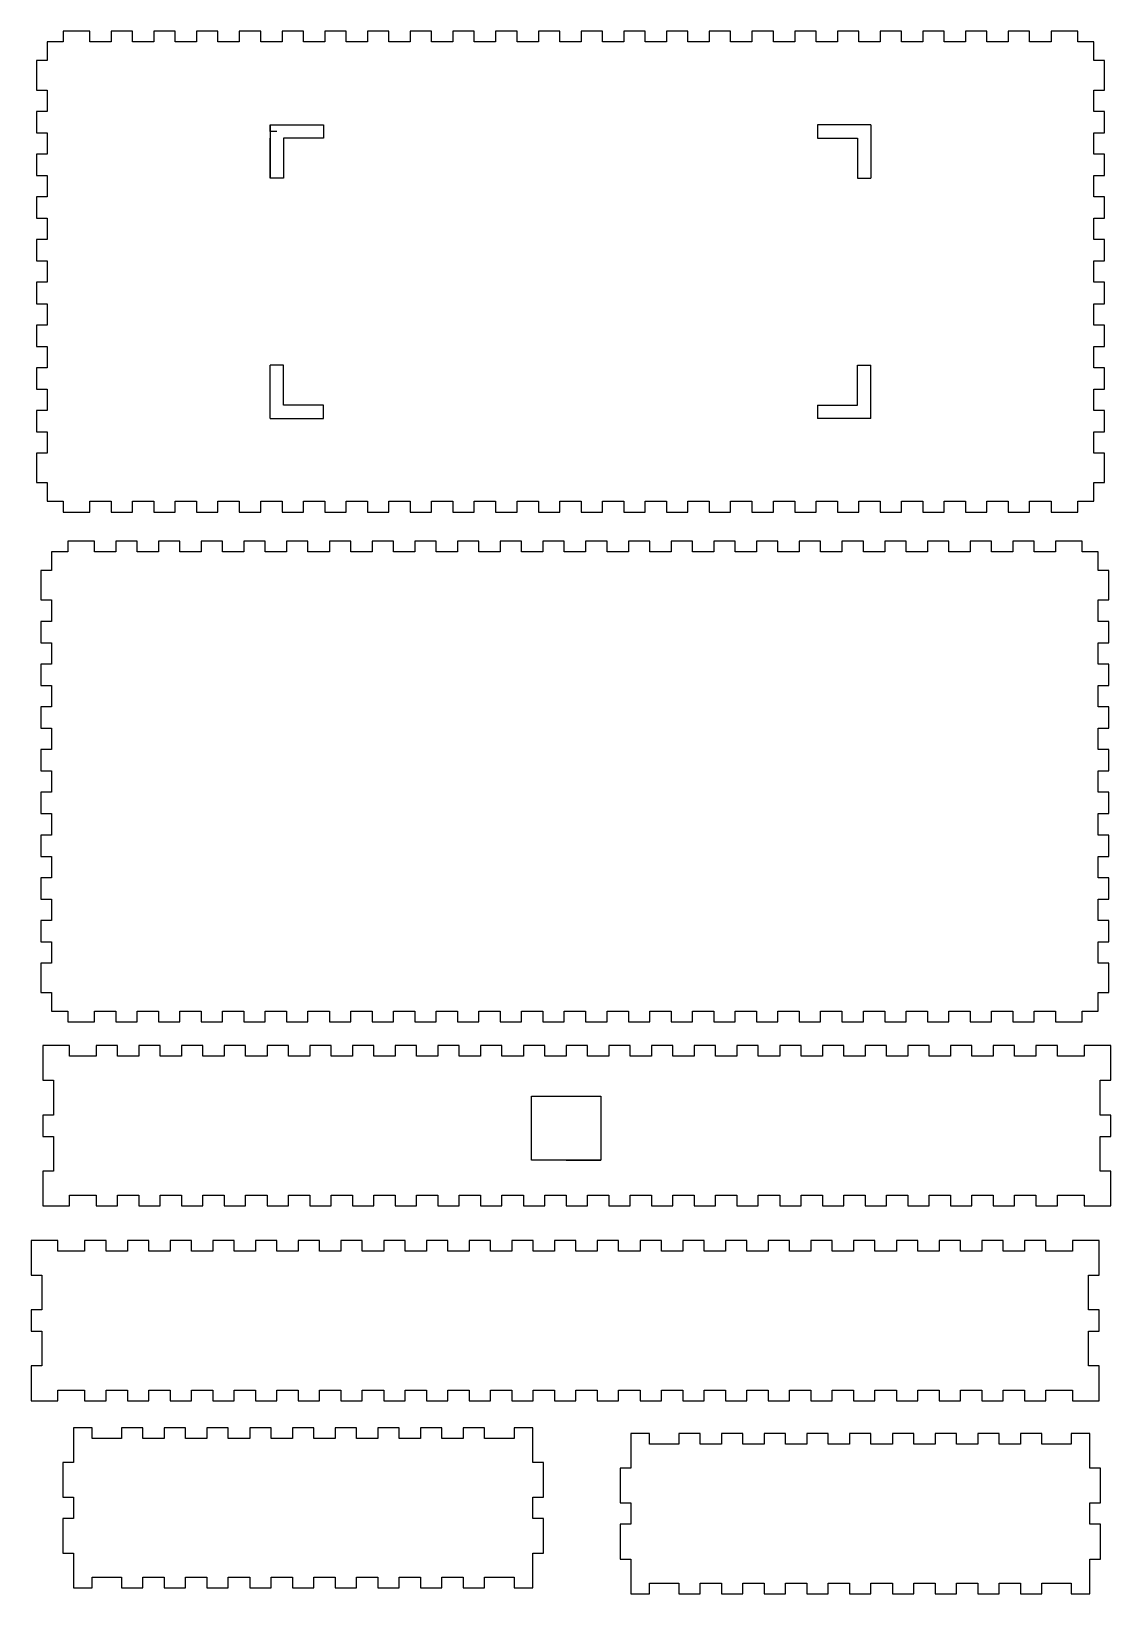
# Model space of a CAD drawing. Header units: centimetres. Extents: x -10.1 to 10.2, y -14.6 to 14.6.
import ezdxf

# ---------------------------------------------------------------- set-up
doc = ezdxf.new("R2010")
doc.units = ezdxf.units.CM
doc.header["$MEASUREMENT"] = 0
doc.layers.add('layer 1', color=7, linetype='Continuous')

msp = doc.modelspace()

# ---------------------------------------------------------------- linework, layer by layer
for p, q in [((-9.76604, 14.42508), (-9.76604, 14.42508)), ((-9.76604, 14.42508), (-9.76604, 14.42508)), ((-9.76604, 14.42508), (-9.76604, 14.42508)), ((-9.76604, 14.42508), (-9.76604, 14.42508)), ((-9.76604, 14.42508), (-9.76604, 14.42508)), ((-9.76604, 14.42508), (-9.76604, 14.42508)), ((-9.76604, 14.42508), (-9.76604, 14.42508)), ((-9.76604, 14.42508), (-9.76604, 14.42508)), ((-9.76604, 14.42508), (-9.76604, 14.42508)), ((-9.76604, 14.42508), (-9.76604, 14.42508)), ((-9.76604, 14.42508), (-9.76604, 14.42508)), ((-9.76604, 14.42508), (-9.76604, 14.42508)), ((-9.76604, 14.42508), (-9.76604, 14.42508)), ((-9.76604, 14.42508), (-9.76604, 14.42508)), ((-5.59147, 12.74875), (-5.59147, 12.87375)), ((-5.59147, 12.87375), (-4.59147, 12.87375)), ((-5.59147, 12.87375), (-5.59147, 11.87375)), ((-4.59147, 12.87375), (-4.59147, 12.62375)), ((5.65853, 12.87375), (4.65853, 12.87375)), ((4.65853, 12.87375), (4.65853, 12.62375)), ((5.65853, 12.87375), (5.65853, 11.87375)), ((-5.46647, 12.74875), (-5.59147, 12.74875)), ((-5.59147, 11.87375), (-5.59147, 12.62375)), ((-4.59147, 12.62375), (-5.34147, 12.62375)), ((-5.34147, 12.62375), (-5.34147, 11.87375)), ((4.65853, 12.62375), (5.40853, 12.62375)), ((5.40853, 12.62375), (5.40853, 11.87375)), ((-5.34147, 11.87375), (-5.59147, 11.87375)), ((5.40853, 11.87375), (5.65853, 11.87375)), ((-5.34147, 8.37375), (-5.59147, 8.37375)), ((-5.59147, 7.37375), (-5.59147, 8.37375)), ((-5.34147, 7.62375), (-5.34147, 8.37375)), ((5.40853, 7.62375), (5.40853, 8.37375)), ((5.40853, 8.37375), (5.65853, 8.37375)), ((5.65853, 7.37375), (5.65853, 8.37375)), ((-4.59147, 7.62375), (-5.34147, 7.62375)), ((-4.59147, 7.37375), (-4.59147, 7.62375)), ((4.65853, 7.62375), (5.40853, 7.62375)), ((4.65853, 7.62375), (4.65853, 7.37375)), ((-5.59147, 7.37375), (-4.59147, 7.37375)), ((5.65853, 7.37375), (4.65853, 7.37375)), ((-0.04744, -6.51076), (0.60256, -6.51076))]:
    msp.add_line(p, q)
msp.add_lwpolyline([(0.60256, -6.51076), (-0.69744, -6.51076), (-0.69744, -5.31076), (0.60256, -5.31076)], close=True)
at = {"layer": 'layer 1', "lineweight": 25}
for points, knots in [([(-9.76604, 14.42508), (-9.76604, 14.42508), (-9.46604, 14.42508), (-9.46604, 14.42508), (-9.46604, 14.42508), (-9.46604, 14.42508), (-9.46604, 14.62508), (-9.46604, 14.62508), (-9.46604, 14.62508), (-9.46604, 14.62508), (-8.96604, 14.62508), (-8.96604, 14.62508), (-8.96604, 14.62508), (-8.96604, 14.62508), (-8.96604, 14.42508), (-8.96604, 14.42508), (-8.96604, 14.42508), (-8.96604, 14.42508), (-8.56604, 14.42508), (-8.56604, 14.42508), (-8.56604, 14.42508), (-8.56604, 14.42508), (-8.56604, 14.62508), (-8.56604, 14.62508), (-8.56604, 14.62508), (-8.56604, 14.62508), (-8.16604, 14.62508), (-8.16604, 14.62508), (-8.16604, 14.62508), (-8.16604, 14.62508), (-8.16604, 14.42508), (-8.16604, 14.42508), (-8.16604, 14.42508), (-8.16604, 14.42508), (-7.76604, 14.42508), (-7.76604, 14.42508), (-7.76604, 14.42508), (-7.76604, 14.42508), (-7.76604, 14.62508), (-7.76604, 14.62508), (-7.76604, 14.62508), (-7.76604, 14.62508), (-7.36604, 14.62508), (-7.36604, 14.62508), (-7.36604, 14.62508), (-7.36604, 14.62508), (-7.36604, 14.42508), (-7.36604, 14.42508), (-7.36604, 14.42508), (-7.36604, 14.42508), (-6.96604, 14.42508), (-6.96604, 14.42508), (-6.96604, 14.42508), (-6.96604, 14.42508), (-6.96604, 14.62508), (-6.96604, 14.62508), (-6.96604, 14.62508), (-6.96604, 14.62508), (-6.56604, 14.62508), (-6.56604, 14.62508), (-6.56604, 14.62508), (-6.56604, 14.62508), (-6.56604, 14.42508), (-6.56604, 14.42508), (-6.56604, 14.42508), (-6.56604, 14.42508), (-6.16604, 14.42508), (-6.16604, 14.42508), (-6.16604, 14.42508), (-6.16604, 14.42508), (-6.16604, 14.62508), (-6.16604, 14.62508), (-6.16604, 14.62508), (-6.16604, 14.62508), (-5.76604, 14.62508), (-5.76604, 14.62508), (-5.76604, 14.62508), (-5.76604, 14.62508), (-5.76604, 14.42508), (-5.76604, 14.42508), (-5.76604, 14.42508), (-5.76604, 14.42508), (-5.36604, 14.42508), (-5.36604, 14.42508), (-5.36604, 14.42508), (-5.36604, 14.42508), (-5.36604, 14.62508), (-5.36604, 14.62508), (-5.36604, 14.62508), (-5.36604, 14.62508), (-4.96604, 14.62508), (-4.96604, 14.62508), (-4.96604, 14.62508), (-4.96604, 14.62508), (-4.96604, 14.42508), (-4.96604, 14.42508), (-4.96604, 14.42508), (-4.96604, 14.42508), (-4.56604, 14.42508), (-4.56604, 14.42508), (-4.56604, 14.42508), (-4.56604, 14.42508), (-4.56604, 14.62508), (-4.56604, 14.62508), (-4.56604, 14.62508), (-4.56604, 14.62508), (-4.16604, 14.62508), (-4.16604, 14.62508), (-4.16604, 14.62508), (-4.16604, 14.62508), (-4.16604, 14.42508), (-4.16604, 14.42508), (-4.16604, 14.42508), (-4.16604, 14.42508), (-3.76604, 14.42508), (-3.76604, 14.42508), (-3.76604, 14.42508), (-3.76604, 14.42508), (-3.76604, 14.62508), (-3.76604, 14.62508), (-3.76604, 14.62508), (-3.76604, 14.62508), (-3.36604, 14.62508), (-3.36604, 14.62508), (-3.36604, 14.62508), (-3.36604, 14.62508), (-3.36604, 14.42508), (-3.36604, 14.42508), (-3.36604, 14.42508), (-3.36604, 14.42508), (-2.96604, 14.42508), (-2.96604, 14.42508), (-2.96604, 14.42508), (-2.96604, 14.42508), (-2.96604, 14.62508), (-2.96604, 14.62508), (-2.96604, 14.62508), (-2.96604, 14.62508), (-2.56604, 14.62508), (-2.56604, 14.62508), (-2.56604, 14.62508), (-2.56604, 14.62508), (-2.56604, 14.42508), (-2.56604, 14.42508), (-2.56604, 14.42508), (-2.56604, 14.42508), (-2.16604, 14.42508), (-2.16604, 14.42508), (-2.16604, 14.42508), (-2.16604, 14.42508), (-2.16604, 14.62508), (-2.16604, 14.62508), (-2.16604, 14.62508), (-2.16604, 14.62508), (-1.76604, 14.62508), (-1.76604, 14.62508), (-1.76604, 14.62508), (-1.76604, 14.62508), (-1.76604, 14.42508), (-1.76604, 14.42508), (-1.76604, 14.42508), (-1.76604, 14.42508), (-1.36604, 14.42508), (-1.36604, 14.42508), (-1.36604, 14.42508), (-1.36604, 14.42508), (-1.36604, 14.62508), (-1.36604, 14.62508), (-1.36604, 14.62508), (-1.36604, 14.62508), (-0.96604, 14.62508), (-0.96604, 14.62508), (-0.96604, 14.62508), (-0.96604, 14.62508), (-0.96604, 14.42508), (-0.96604, 14.42508), (-0.96604, 14.42508), (-0.96604, 14.42508), (-0.56604, 14.42508), (-0.56604, 14.42508), (-0.56604, 14.42508), (-0.56604, 14.42508), (-0.56604, 14.62508), (-0.56604, 14.62508), (-0.56604, 14.62508), (-0.56604, 14.62508), (-0.16604, 14.62508), (-0.16604, 14.62508), (-0.16604, 14.62508), (-0.16604, 14.62508), (-0.16604, 14.42508), (-0.16604, 14.42508), (-0.16604, 14.42508), (-0.16604, 14.42508), (0.23396, 14.42508), (0.23396, 14.42508), (0.23396, 14.42508), (0.23396, 14.42508), (0.23396, 14.62508), (0.23396, 14.62508), (0.23396, 14.62508), (0.23396, 14.62508), (0.63396, 14.62508), (0.63396, 14.62508), (0.63396, 14.62508), (0.63396, 14.62508), (0.63396, 14.42508), (0.63396, 14.42508), (0.63396, 14.42508), (0.63396, 14.42508), (1.03396, 14.42508), (1.03396, 14.42508), (1.03396, 14.42508), (1.03396, 14.42508), (1.03396, 14.62508), (1.03396, 14.62508), (1.03396, 14.62508), (1.03396, 14.62508), (1.43396, 14.62508), (1.43396, 14.62508), (1.43396, 14.62508), (1.43396, 14.62508), (1.43396, 14.42508), (1.43396, 14.42508), (1.43396, 14.42508), (1.43396, 14.42508), (1.83396, 14.42508), (1.83396, 14.42508), (1.83396, 14.42508), (1.83396, 14.42508), (1.83396, 14.62508), (1.83396, 14.62508), (1.83396, 14.62508), (1.83396, 14.62508), (2.23396, 14.62508), (2.23396, 14.62508), (2.23396, 14.62508), (2.23396, 14.62508), (2.23396, 14.42508), (2.23396, 14.42508), (2.23396, 14.42508), (2.23396, 14.42508), (2.63396, 14.42508), (2.63396, 14.42508), (2.63396, 14.42508), (2.63396, 14.42508), (2.63396, 14.62508), (2.63396, 14.62508), (2.63396, 14.62508), (2.63396, 14.62508), (3.03396, 14.62508), (3.03396, 14.62508), (3.03396, 14.62508), (3.03396, 14.62508), (3.03396, 14.42508), (3.03396, 14.42508), (3.03396, 14.42508), (3.03396, 14.42508), (3.43396, 14.42508), (3.43396, 14.42508), (3.43396, 14.42508), (3.43396, 14.42508), (3.43396, 14.62508), (3.43396, 14.62508), (3.43396, 14.62508), (3.43396, 14.62508), (3.83396, 14.62508), (3.83396, 14.62508), (3.83396, 14.62508), (3.83396, 14.62508), (3.83396, 14.42508), (3.83396, 14.42508), (3.83396, 14.42508), (3.83396, 14.42508), (4.23396, 14.42508), (4.23396, 14.42508), (4.23396, 14.42508), (4.23396, 14.42508), (4.23396, 14.62508), (4.23396, 14.62508), (4.23396, 14.62508), (4.23396, 14.62508), (4.63396, 14.62508), (4.63396, 14.62508), (4.63396, 14.62508), (4.63396, 14.62508), (4.63396, 14.42508), (4.63396, 14.42508), (4.63396, 14.42508), (4.63396, 14.42508), (5.03396, 14.42508), (5.03396, 14.42508), (5.03396, 14.42508), (5.03396, 14.42508), (5.03396, 14.62508), (5.03396, 14.62508), (5.03396, 14.62508), (5.03396, 14.62508), (5.43396, 14.62508), (5.43396, 14.62508), (5.43396, 14.62508), (5.43396, 14.62508), (5.43396, 14.42508), (5.43396, 14.42508), (5.43396, 14.42508), (5.43396, 14.42508), (5.83396, 14.42508), (5.83396, 14.42508), (5.83396, 14.42508), (5.83396, 14.42508), (5.83396, 14.62508), (5.83396, 14.62508), (5.83396, 14.62508), (5.83396, 14.62508), (6.23396, 14.62508), (6.23396, 14.62508), (6.23396, 14.62508), (6.23396, 14.62508), (6.23396, 14.42508), (6.23396, 14.42508), (6.23396, 14.42508), (6.23396, 14.42508), (6.63396, 14.42508), (6.63396, 14.42508), (6.63396, 14.42508), (6.63396, 14.42508), (6.63396, 14.62508), (6.63396, 14.62508), (6.63396, 14.62508), (6.63396, 14.62508), (7.03396, 14.62508), (7.03396, 14.62508), (7.03396, 14.62508), (7.03396, 14.62508), (7.03396, 14.42508), (7.03396, 14.42508), (7.03396, 14.42508), (7.03396, 14.42508), (7.43396, 14.42508), (7.43396, 14.42508), (7.43396, 14.42508), (7.43396, 14.42508), (7.43396, 14.62508), (7.43396, 14.62508), (7.43396, 14.62508), (7.43396, 14.62508), (7.83396, 14.62508), (7.83396, 14.62508), (7.83396, 14.62508), (7.83396, 14.62508), (7.83396, 14.42508), (7.83396, 14.42508), (7.83396, 14.42508), (7.83396, 14.42508), (8.23396, 14.42508), (8.23396, 14.42508), (8.23396, 14.42508), (8.23396, 14.42508), (8.23396, 14.62508), (8.23396, 14.62508), (8.23396, 14.62508), (8.23396, 14.62508), (8.63396, 14.62508), (8.63396, 14.62508), (8.63396, 14.62508), (8.63396, 14.62508), (8.63396, 14.42508), (8.63396, 14.42508), (8.63396, 14.42508), (8.63396, 14.42508), (9.03396, 14.42508), (9.03396, 14.42508), (9.03396, 14.42508), (9.03396, 14.42508), (9.03396, 14.62508), (9.03396, 14.62508), (9.03396, 14.62508), (9.03396, 14.62508), (9.53396, 14.62508), (9.53396, 14.62508), (9.53396, 14.62508), (9.53396, 14.62508), (9.53396, 14.42508), (9.53396, 14.42508), (9.53396, 14.42508), (9.53396, 14.42508), (9.83396, 14.42508), (9.83396, 14.42508), (9.83396, 14.42508), (9.83396, 14.42508), (9.83396, 14.07508), (9.83396, 14.07508), (9.83396, 14.07508), (9.83396, 14.07508), (10.03396, 14.07508), (10.03396, 14.07508), (10.03396, 14.07508), (10.03396, 14.07508), (10.03396, 13.52508), (10.03396, 13.52508), (10.03396, 13.52508), (10.03396, 13.52508), (9.83396, 13.52508), (9.83396, 13.52508), (9.83396, 13.52508), (9.83396, 13.52508), (9.83396, 13.12508), (9.83396, 13.12508), (9.83396, 13.12508), (9.83396, 13.12508), (10.03396, 13.12508), (10.03396, 13.12508), (10.03396, 13.12508), (10.03396, 13.12508), (10.03396, 12.72508), (10.03396, 12.72508), (10.03396, 12.72508), (10.03396, 12.72508), (9.83396, 12.72508), (9.83396, 12.72508), (9.83396, 12.72508), (9.83396, 12.72508), (9.83396, 12.32508), (9.83396, 12.32508), (9.83396, 12.32508), (9.83396, 12.32508), (10.03396, 12.32508), (10.03396, 12.32508), (10.03396, 12.32508), (10.03396, 12.32508), (10.03396, 11.92508), (10.03396, 11.92508), (10.03396, 11.92508), (10.03396, 11.92508), (9.83396, 11.92508), (9.83396, 11.92508), (9.83396, 11.92508), (9.83396, 11.92508), (9.83396, 11.52508), (9.83396, 11.52508), (9.83396, 11.52508), (9.83396, 11.52508), (10.03396, 11.52508), (10.03396, 11.52508), (10.03396, 11.52508), (10.03396, 11.52508), (10.03396, 11.12508), (10.03396, 11.12508), (10.03396, 11.12508), (10.03396, 11.12508), (9.83396, 11.12508), (9.83396, 11.12508), (9.83396, 11.12508), (9.83396, 11.12508), (9.83396, 10.72508), (9.83396, 10.72508), (9.83396, 10.72508), (9.83396, 10.72508), (10.03396, 10.72508), (10.03396, 10.72508), (10.03396, 10.72508), (10.03396, 10.72508), (10.03396, 10.32508), (10.03396, 10.32508), (10.03396, 10.32508), (10.03396, 10.32508), (9.83396, 10.32508), (9.83396, 10.32508), (9.83396, 10.32508), (9.83396, 10.32508), (9.83396, 9.92508), (9.83396, 9.92508), (9.83396, 9.92508), (9.83396, 9.92508), (10.03396, 9.92508), (10.03396, 9.92508), (10.03396, 9.92508), (10.03396, 9.92508), (10.03396, 9.52508), (10.03396, 9.52508), (10.03396, 9.52508), (10.03396, 9.52508), (9.83396, 9.52508), (9.83396, 9.52508), (9.83396, 9.52508), (9.83396, 9.52508), (9.83396, 9.12508), (9.83396, 9.12508), (9.83396, 9.12508), (9.83396, 9.12508), (10.03396, 9.12508), (10.03396, 9.12508), (10.03396, 9.12508), (10.03396, 9.12508), (10.03396, 8.72508), (10.03396, 8.72508), (10.03396, 8.72508), (10.03396, 8.72508), (9.83396, 8.72508), (9.83396, 8.72508), (9.83396, 8.72508), (9.83396, 8.72508), (9.83396, 8.32508), (9.83396, 8.32508), (9.83396, 8.32508), (9.83396, 8.32508), (10.03396, 8.32508), (10.03396, 8.32508), (10.03396, 8.32508), (10.03396, 8.32508), (10.03396, 7.92508), (10.03396, 7.92508), (10.03396, 7.92508), (10.03396, 7.92508), (9.83396, 7.92508), (9.83396, 7.92508), (9.83396, 7.92508), (9.83396, 7.92508), (9.83396, 7.52508), (9.83396, 7.52508), (9.83396, 7.52508), (9.83396, 7.52508), (10.03396, 7.52508), (10.03396, 7.52508), (10.03396, 7.52508), (10.03396, 7.52508), (10.03396, 7.12508), (10.03396, 7.12508), (10.03396, 7.12508), (10.03396, 7.12508), (9.83396, 7.12508), (9.83396, 7.12508), (9.83396, 7.12508), (9.83396, 7.12508), (9.83396, 6.72508), (9.83396, 6.72508), (9.83396, 6.72508), (9.83396, 6.72508), (10.03396, 6.72508), (10.03396, 6.72508), (10.03396, 6.72508), (10.03396, 6.72508), (10.03396, 6.17508), (10.03396, 6.17508), (10.03396, 6.17508), (10.03396, 6.17508), (9.83396, 6.17508), (9.83396, 6.17508), (9.83396, 6.17508), (9.83396, 6.17508), (9.83396, 5.82508), (9.83396, 5.82508), (9.83396, 5.82508), (9.83396, 5.82508), (9.53396, 5.82508), (9.53396, 5.82508), (9.53396, 5.82508), (9.53396, 5.82508), (9.53396, 5.62508), (9.53396, 5.62508), (9.53396, 5.62508), (9.53396, 5.62508), (9.03396, 5.62508), (9.03396, 5.62508), (9.03396, 5.62508), (9.03396, 5.62508), (9.03396, 5.82508), (9.03396, 5.82508), (9.03396, 5.82508), (9.03396, 5.82508), (8.63396, 5.82508), (8.63396, 5.82508), (8.63396, 5.82508), (8.63396, 5.82508), (8.63396, 5.62508), (8.63396, 5.62508), (8.63396, 5.62508), (8.63396, 5.62508), (8.23396, 5.62508), (8.23396, 5.62508), (8.23396, 5.62508), (8.23396, 5.62508), (8.23396, 5.82508), (8.23396, 5.82508), (8.23396, 5.82508), (8.23396, 5.82508), (7.83396, 5.82508), (7.83396, 5.82508), (7.83396, 5.82508), (7.83396, 5.82508), (7.83396, 5.62508), (7.83396, 5.62508), (7.83396, 5.62508), (7.83396, 5.62508), (7.43396, 5.62508), (7.43396, 5.62508), (7.43396, 5.62508), (7.43396, 5.62508), (7.43396, 5.82508), (7.43396, 5.82508), (7.43396, 5.82508), (7.43396, 5.82508), (7.03396, 5.82508), (7.03396, 5.82508), (7.03396, 5.82508), (7.03396, 5.82508), (7.03396, 5.62508), (7.03396, 5.62508), (7.03396, 5.62508), (7.03396, 5.62508), (6.63396, 5.62508), (6.63396, 5.62508), (6.63396, 5.62508), (6.63396, 5.62508), (6.63396, 5.82508), (6.63396, 5.82508), (6.63396, 5.82508), (6.63396, 5.82508), (6.23396, 5.82508), (6.23396, 5.82508), (6.23396, 5.82508), (6.23396, 5.82508), (6.23396, 5.62508), (6.23396, 5.62508), (6.23396, 5.62508), (6.23396, 5.62508), (5.83396, 5.62508), (5.83396, 5.62508), (5.83396, 5.62508), (5.83396, 5.62508), (5.83396, 5.82508), (5.83396, 5.82508), (5.83396, 5.82508), (5.83396, 5.82508), (5.43396, 5.82508), (5.43396, 5.82508), (5.43396, 5.82508), (5.43396, 5.82508), (5.43396, 5.62508), (5.43396, 5.62508), (5.43396, 5.62508), (5.43396, 5.62508), (5.03396, 5.62508), (5.03396, 5.62508), (5.03396, 5.62508), (5.03396, 5.62508), (5.03396, 5.82508), (5.03396, 5.82508), (5.03396, 5.82508), (5.03396, 5.82508), (4.63396, 5.82508), (4.63396, 5.82508), (4.63396, 5.82508), (4.63396, 5.82508), (4.63396, 5.62508), (4.63396, 5.62508), (4.63396, 5.62508), (4.63396, 5.62508), (4.23396, 5.62508), (4.23396, 5.62508), (4.23396, 5.62508), (4.23396, 5.62508), (4.23396, 5.82508), (4.23396, 5.82508), (4.23396, 5.82508), (4.23396, 5.82508), (3.83396, 5.82508), (3.83396, 5.82508), (3.83396, 5.82508), (3.83396, 5.82508), (3.83396, 5.62508), (3.83396, 5.62508), (3.83396, 5.62508), (3.83396, 5.62508), (3.43396, 5.62508), (3.43396, 5.62508), (3.43396, 5.62508), (3.43396, 5.62508), (3.43396, 5.82508), (3.43396, 5.82508), (3.43396, 5.82508), (3.43396, 5.82508), (3.03396, 5.82508), (3.03396, 5.82508), (3.03396, 5.82508), (3.03396, 5.82508), (3.03396, 5.62508), (3.03396, 5.62508), (3.03396, 5.62508), (3.03396, 5.62508), (2.63396, 5.62508), (2.63396, 5.62508), (2.63396, 5.62508), (2.63396, 5.62508), (2.63396, 5.82508), (2.63396, 5.82508), (2.63396, 5.82508), (2.63396, 5.82508), (2.23396, 5.82508), (2.23396, 5.82508), (2.23396, 5.82508), (2.23396, 5.82508), (2.23396, 5.62508), (2.23396, 5.62508), (2.23396, 5.62508), (2.23396, 5.62508), (1.83396, 5.62508), (1.83396, 5.62508), (1.83396, 5.62508), (1.83396, 5.62508), (1.83396, 5.82508), (1.83396, 5.82508), (1.83396, 5.82508), (1.83396, 5.82508), (1.43396, 5.82508), (1.43396, 5.82508), (1.43396, 5.82508), (1.43396, 5.82508), (1.43396, 5.62508), (1.43396, 5.62508), (1.43396, 5.62508), (1.43396, 5.62508), (1.03396, 5.62508), (1.03396, 5.62508), (1.03396, 5.62508), (1.03396, 5.62508), (1.03396, 5.82508), (1.03396, 5.82508), (1.03396, 5.82508), (1.03396, 5.82508), (0.63396, 5.82508), (0.63396, 5.82508), (0.63396, 5.82508), (0.63396, 5.82508), (0.63396, 5.62508), (0.63396, 5.62508), (0.63396, 5.62508), (0.63396, 5.62508), (0.23396, 5.62508), (0.23396, 5.62508), (0.23396, 5.62508), (0.23396, 5.62508), (0.23396, 5.82508), (0.23396, 5.82508), (0.23396, 5.82508), (0.23396, 5.82508), (-0.16604, 5.82508), (-0.16604, 5.82508), (-0.16604, 5.82508), (-0.16604, 5.82508), (-0.16604, 5.62508), (-0.16604, 5.62508), (-0.16604, 5.62508), (-0.16604, 5.62508), (-0.56604, 5.62508), (-0.56604, 5.62508), (-0.56604, 5.62508), (-0.56604, 5.62508), (-0.56604, 5.82508), (-0.56604, 5.82508), (-0.56604, 5.82508), (-0.56604, 5.82508), (-0.96604, 5.82508), (-0.96604, 5.82508), (-0.96604, 5.82508), (-0.96604, 5.82508), (-0.96604, 5.62508), (-0.96604, 5.62508), (-0.96604, 5.62508), (-0.96604, 5.62508), (-1.36604, 5.62508), (-1.36604, 5.62508), (-1.36604, 5.62508), (-1.36604, 5.62508), (-1.36604, 5.82508), (-1.36604, 5.82508), (-1.36604, 5.82508), (-1.36604, 5.82508), (-1.76604, 5.82508), (-1.76604, 5.82508), (-1.76604, 5.82508), (-1.76604, 5.82508), (-1.76604, 5.62508), (-1.76604, 5.62508), (-1.76604, 5.62508), (-1.76604, 5.62508), (-2.16604, 5.62508), (-2.16604, 5.62508), (-2.16604, 5.62508), (-2.16604, 5.62508), (-2.16604, 5.82508), (-2.16604, 5.82508), (-2.16604, 5.82508), (-2.16604, 5.82508), (-2.56604, 5.82508), (-2.56604, 5.82508), (-2.56604, 5.82508), (-2.56604, 5.82508), (-2.56604, 5.62508), (-2.56604, 5.62508), (-2.56604, 5.62508), (-2.56604, 5.62508), (-2.96604, 5.62508), (-2.96604, 5.62508), (-2.96604, 5.62508), (-2.96604, 5.62508), (-2.96604, 5.82508), (-2.96604, 5.82508), (-2.96604, 5.82508), (-2.96604, 5.82508), (-3.36604, 5.82508), (-3.36604, 5.82508), (-3.36604, 5.82508), (-3.36604, 5.82508), (-3.36604, 5.62508), (-3.36604, 5.62508), (-3.36604, 5.62508), (-3.36604, 5.62508), (-3.76604, 5.62508), (-3.76604, 5.62508), (-3.76604, 5.62508), (-3.76604, 5.62508), (-3.76604, 5.82508), (-3.76604, 5.82508), (-3.76604, 5.82508), (-3.76604, 5.82508), (-4.16604, 5.82508), (-4.16604, 5.82508), (-4.16604, 5.82508), (-4.16604, 5.82508), (-4.16604, 5.62508), (-4.16604, 5.62508), (-4.16604, 5.62508), (-4.16604, 5.62508), (-4.56604, 5.62508), (-4.56604, 5.62508), (-4.56604, 5.62508), (-4.56604, 5.62508), (-4.56604, 5.82508), (-4.56604, 5.82508), (-4.56604, 5.82508), (-4.56604, 5.82508), (-4.96604, 5.82508), (-4.96604, 5.82508), (-4.96604, 5.82508), (-4.96604, 5.82508), (-4.96604, 5.62508), (-4.96604, 5.62508), (-4.96604, 5.62508), (-4.96604, 5.62508), (-5.36604, 5.62508), (-5.36604, 5.62508), (-5.36604, 5.62508), (-5.36604, 5.62508), (-5.36604, 5.82508), (-5.36604, 5.82508), (-5.36604, 5.82508), (-5.36604, 5.82508), (-5.76604, 5.82508), (-5.76604, 5.82508), (-5.76604, 5.82508), (-5.76604, 5.82508), (-5.76604, 5.62508), (-5.76604, 5.62508), (-5.76604, 5.62508), (-5.76604, 5.62508), (-6.16604, 5.62508), (-6.16604, 5.62508), (-6.16604, 5.62508), (-6.16604, 5.62508), (-6.16604, 5.82508), (-6.16604, 5.82508), (-6.16604, 5.82508), (-6.16604, 5.82508), (-6.56604, 5.82508), (-6.56604, 5.82508), (-6.56604, 5.82508), (-6.56604, 5.82508), (-6.56604, 5.62508), (-6.56604, 5.62508), (-6.56604, 5.62508), (-6.56604, 5.62508), (-6.96604, 5.62508), (-6.96604, 5.62508), (-6.96604, 5.62508), (-6.96604, 5.62508), (-6.96604, 5.82508), (-6.96604, 5.82508), (-6.96604, 5.82508), (-6.96604, 5.82508), (-7.36604, 5.82508), (-7.36604, 5.82508), (-7.36604, 5.82508), (-7.36604, 5.82508), (-7.36604, 5.62508), (-7.36604, 5.62508), (-7.36604, 5.62508), (-7.36604, 5.62508), (-7.76604, 5.62508), (-7.76604, 5.62508), (-7.76604, 5.62508), (-7.76604, 5.62508), (-7.76604, 5.82508), (-7.76604, 5.82508), (-7.76604, 5.82508), (-7.76604, 5.82508), (-8.16604, 5.82508), (-8.16604, 5.82508), (-8.16604, 5.82508), (-8.16604, 5.82508), (-8.16604, 5.62508), (-8.16604, 5.62508), (-8.16604, 5.62508), (-8.16604, 5.62508), (-8.56604, 5.62508), (-8.56604, 5.62508), (-8.56604, 5.62508), (-8.56604, 5.62508), (-8.56604, 5.82508), (-8.56604, 5.82508), (-8.56604, 5.82508), (-8.56604, 5.82508), (-8.96604, 5.82508), (-8.96604, 5.82508), (-8.96604, 5.82508), (-8.96604, 5.82508), (-8.96604, 5.62508), (-8.96604, 5.62508), (-8.96604, 5.62508), (-8.96604, 5.62508), (-9.46604, 5.62508), (-9.46604, 5.62508), (-9.46604, 5.62508), (-9.46604, 5.62508), (-9.46604, 5.82508), (-9.46604, 5.82508), (-9.46604, 5.82508), (-9.46604, 5.82508), (-9.76604, 5.82508), (-9.76604, 5.82508), (-9.76604, 5.82508), (-9.76604, 5.82508), (-9.76604, 6.17508), (-9.76604, 6.17508), (-9.76604, 6.17508), (-9.76604, 6.17508), (-9.96604, 6.17508), (-9.96604, 6.17508), (-9.96604, 6.17508), (-9.96604, 6.17508), (-9.96604, 6.72508), (-9.96604, 6.72508), (-9.96604, 6.72508), (-9.96604, 6.72508), (-9.76604, 6.72508), (-9.76604, 6.72508), (-9.76604, 6.72508), (-9.76604, 6.72508), (-9.76604, 7.12508), (-9.76604, 7.12508), (-9.76604, 7.12508), (-9.76604, 7.12508), (-9.96604, 7.12508), (-9.96604, 7.12508), (-9.96604, 7.12508), (-9.96604, 7.12508), (-9.96604, 7.52508), (-9.96604, 7.52508), (-9.96604, 7.52508), (-9.96604, 7.52508), (-9.76604, 7.52508), (-9.76604, 7.52508), (-9.76604, 7.52508), (-9.76604, 7.52508), (-9.76604, 7.92508), (-9.76604, 7.92508), (-9.76604, 7.92508), (-9.76604, 7.92508), (-9.96604, 7.92508), (-9.96604, 7.92508), (-9.96604, 7.92508), (-9.96604, 7.92508), (-9.96604, 8.32508), (-9.96604, 8.32508), (-9.96604, 8.32508), (-9.96604, 8.32508), (-9.76604, 8.32508), (-9.76604, 8.32508), (-9.76604, 8.32508), (-9.76604, 8.32508), (-9.76604, 8.72508), (-9.76604, 8.72508), (-9.76604, 8.72508), (-9.76604, 8.72508), (-9.96604, 8.72508), (-9.96604, 8.72508), (-9.96604, 8.72508), (-9.96604, 8.72508), (-9.96604, 9.12508), (-9.96604, 9.12508), (-9.96604, 9.12508), (-9.96604, 9.12508), (-9.76604, 9.12508), (-9.76604, 9.12508), (-9.76604, 9.12508), (-9.76604, 9.12508), (-9.76604, 9.52508), (-9.76604, 9.52508), (-9.76604, 9.52508), (-9.76604, 9.52508), (-9.96604, 9.52508), (-9.96604, 9.52508), (-9.96604, 9.52508), (-9.96604, 9.52508), (-9.96604, 9.92508), (-9.96604, 9.92508), (-9.96604, 9.92508), (-9.96604, 9.92508), (-9.76604, 9.92508), (-9.76604, 9.92508), (-9.76604, 9.92508), (-9.76604, 9.92508), (-9.76604, 10.32508), (-9.76604, 10.32508), (-9.76604, 10.32508), (-9.76604, 10.32508), (-9.96604, 10.32508), (-9.96604, 10.32508), (-9.96604, 10.32508), (-9.96604, 10.32508), (-9.96604, 10.72508), (-9.96604, 10.72508), (-9.96604, 10.72508), (-9.96604, 10.72508), (-9.76604, 10.72508), (-9.76604, 10.72508), (-9.76604, 10.72508), (-9.76604, 10.72508), (-9.76604, 11.12508), (-9.76604, 11.12508), (-9.76604, 11.12508), (-9.76604, 11.12508), (-9.96604, 11.12508), (-9.96604, 11.12508), (-9.96604, 11.12508), (-9.96604, 11.12508), (-9.96604, 11.52508), (-9.96604, 11.52508), (-9.96604, 11.52508), (-9.96604, 11.52508), (-9.76604, 11.52508), (-9.76604, 11.52508), (-9.76604, 11.52508), (-9.76604, 11.52508), (-9.76604, 11.92508), (-9.76604, 11.92508), (-9.76604, 11.92508), (-9.76604, 11.92508), (-9.96604, 11.92508), (-9.96604, 11.92508), (-9.96604, 11.92508), (-9.96604, 11.92508), (-9.96604, 12.32508), (-9.96604, 12.32508), (-9.96604, 12.32508), (-9.96604, 12.32508), (-9.76604, 12.32508), (-9.76604, 12.32508), (-9.76604, 12.32508), (-9.76604, 12.32508), (-9.76604, 12.72508), (-9.76604, 12.72508), (-9.76604, 12.72508), (-9.76604, 12.72508), (-9.96604, 12.72508), (-9.96604, 12.72508), (-9.96604, 12.72508), (-9.96604, 12.72508), (-9.96604, 13.12508), (-9.96604, 13.12508), (-9.96604, 13.12508), (-9.96604, 13.12508), (-9.76604, 13.12508), (-9.76604, 13.12508), (-9.76604, 13.12508), (-9.76604, 13.12508), (-9.76604, 13.52508), (-9.76604, 13.52508), (-9.76604, 13.52508), (-9.76604, 13.52508), (-9.96604, 13.52508), (-9.96604, 13.52508), (-9.96604, 13.52508), (-9.96604, 13.52508), (-9.96604, 14.07508), (-9.96604, 14.07508), (-9.96604, 14.07508), (-9.96604, 14.07508), (-9.76604, 14.07508), (-9.76604, 14.07508), (-9.76604, 14.07508), (-9.76604, 14.07508), (-9.76604, 14.42508), (-9.76604, 14.42508)], [0, 0, 0, 0, 0.00362319, 0.00362319, 0.00362319, 0.00362319, 0.00724638, 0.00724638, 0.00724638, 0.00724638, 0.01086957, 0.01086957, 0.01086957, 0.01086957, 0.01449275, 0.01449275, 0.01449275, 0.01449275, 0.01811594, 0.01811594, 0.01811594, 0.01811594, 0.02173913, 0.02173913, 0.02173913, 0.02173913, 0.02536232, 0.02536232, 0.02536232, 0.02536232, 0.02898551, 0.02898551, 0.02898551, 0.02898551, 0.0326087, 0.0326087, 0.0326087, 0.0326087, 0.03623188, 0.03623188, 0.03623188, 0.03623188, 0.03985507, 0.03985507, 0.03985507, 0.03985507, 0.04347826, 0.04347826, 0.04347826, 0.04347826, 0.04710145, 0.04710145, 0.04710145, 0.04710145, 0.05072464, 0.05072464, 0.05072464, 0.05072464, 0.05434783, 0.05434783, 0.05434783, 0.05434783, 0.05797101, 0.05797101, 0.05797101, 0.05797101, 0.0615942, 0.0615942, 0.0615942, 0.0615942, 0.06521739, 0.06521739, 0.06521739, 0.06521739, 0.06884058, 0.06884058, 0.06884058, 0.06884058, 0.07246377, 0.07246377, 0.07246377, 0.07246377, 0.07608696, 0.07608696, 0.07608696, 0.07608696, 0.07971014, 0.07971014, 0.07971014, 0.07971014, 0.08333333, 0.08333333, 0.08333333, 0.08333333, 0.08695652, 0.08695652, 0.08695652, 0.08695652, 0.09057971, 0.09057971, 0.09057971, 0.09057971, 0.0942029, 0.0942029, 0.0942029, 0.0942029, 0.09782609, 0.09782609, 0.09782609, 0.09782609, 0.10144928, 0.10144928, 0.10144928, 0.10144928, 0.10507246, 0.10507246, 0.10507246, 0.10507246, 0.10869565, 0.10869565, 0.10869565, 0.10869565, 0.11231884, 0.11231884, 0.11231884, 0.11231884, 0.11594203, 0.11594203, 0.11594203, 0.11594203, 0.11956522, 0.11956522, 0.11956522, 0.11956522, 0.12318841, 0.12318841, 0.12318841, 0.12318841, 0.12681159, 0.12681159, 0.12681159, 0.12681159, 0.13043478, 0.13043478, 0.13043478, 0.13043478, 0.13405797, 0.13405797, 0.13405797, 0.13405797, 0.13768116, 0.13768116, 0.13768116, 0.13768116, 0.14130435, 0.14130435, 0.14130435, 0.14130435, 0.14492754, 0.14492754, 0.14492754, 0.14492754, 0.14855072, 0.14855072, 0.14855072, 0.14855072, 0.15217391, 0.15217391, 0.15217391, 0.15217391, 0.1557971, 0.1557971, 0.1557971, 0.1557971, 0.15942029, 0.15942029, 0.15942029, 0.15942029, 0.16304348, 0.16304348, 0.16304348, 0.16304348, 0.16666667, 0.16666667, 0.16666667, 0.16666667, 0.17028986, 0.17028986, 0.17028986, 0.17028986, 0.17391304, 0.17391304, 0.17391304, 0.17391304, 0.17753623, 0.17753623, 0.17753623, 0.17753623, 0.18115942, 0.18115942, 0.18115942, 0.18115942, 0.18478261, 0.18478261, 0.18478261, 0.18478261, 0.1884058, 0.1884058, 0.1884058, 0.1884058, 0.19202899, 0.19202899, 0.19202899, 0.19202899, 0.19565217, 0.19565217, 0.19565217, 0.19565217, 0.19927536, 0.19927536, 0.19927536, 0.19927536, 0.20289855, 0.20289855, 0.20289855, 0.20289855, 0.20652174, 0.20652174, 0.20652174, 0.20652174, 0.21014493, 0.21014493, 0.21014493, 0.21014493, 0.21376812, 0.21376812, 0.21376812, 0.21376812, 0.2173913, 0.2173913, 0.2173913, 0.2173913, 0.22101449, 0.22101449, 0.22101449, 0.22101449, 0.22463768, 0.22463768, 0.22463768, 0.22463768, 0.22826087, 0.22826087, 0.22826087, 0.22826087, 0.23188406, 0.23188406, 0.23188406, 0.23188406, 0.23550725, 0.23550725, 0.23550725, 0.23550725, 0.23913043, 0.23913043, 0.23913043, 0.23913043, 0.24275362, 0.24275362, 0.24275362, 0.24275362, 0.24637681, 0.24637681, 0.24637681, 0.24637681, 0.25, 0.25, 0.25, 0.25, 0.25362319, 0.25362319, 0.25362319, 0.25362319, 0.25724638, 0.25724638, 0.25724638, 0.25724638, 0.26086957, 0.26086957, 0.26086957, 0.26086957, 0.26449275, 0.26449275, 0.26449275, 0.26449275, 0.26811594, 0.26811594, 0.26811594, 0.26811594, 0.27173913, 0.27173913, 0.27173913, 0.27173913, 0.27536232, 0.27536232, 0.27536232, 0.27536232, 0.27898551, 0.27898551, 0.27898551, 0.27898551, 0.2826087, 0.2826087, 0.2826087, 0.2826087, 0.28623188, 0.28623188, 0.28623188, 0.28623188, 0.28985507, 0.28985507, 0.28985507, 0.28985507, 0.29347826, 0.29347826, 0.29347826, 0.29347826, 0.29710145, 0.29710145, 0.29710145, 0.29710145, 0.30072464, 0.30072464, 0.30072464, 0.30072464, 0.30434783, 0.30434783, 0.30434783, 0.30434783, 0.30797101, 0.30797101, 0.30797101, 0.30797101, 0.3115942, 0.3115942, 0.3115942, 0.3115942, 0.31521739, 0.31521739, 0.31521739, 0.31521739, 0.31884058, 0.31884058, 0.31884058, 0.31884058, 0.32246377, 0.32246377, 0.32246377, 0.32246377, 0.32608696, 0.32608696, 0.32608696, 0.32608696, 0.32971014, 0.32971014, 0.32971014, 0.32971014, 0.33333333, 0.33333333, 0.33333333, 0.33333333, 0.33695652, 0.33695652, 0.33695652, 0.33695652, 0.34057971, 0.34057971, 0.34057971, 0.34057971, 0.3442029, 0.3442029, 0.3442029, 0.3442029, 0.34782609, 0.34782609, 0.34782609, 0.34782609, 0.35144928, 0.35144928, 0.35144928, 0.35144928, 0.35507246, 0.35507246, 0.35507246, 0.35507246, 0.35869565, 0.35869565, 0.35869565, 0.35869565, 0.36231884, 0.36231884, 0.36231884, 0.36231884, 0.36594203, 0.36594203, 0.36594203, 0.36594203, 0.36956522, 0.36956522, 0.36956522, 0.36956522, 0.37318841, 0.37318841, 0.37318841, 0.37318841, 0.37681159, 0.37681159, 0.37681159, 0.37681159, 0.38043478, 0.38043478, 0.38043478, 0.38043478, 0.38405797, 0.38405797, 0.38405797, 0.38405797, 0.38768116, 0.38768116, 0.38768116, 0.38768116, 0.39130435, 0.39130435, 0.39130435, 0.39130435, 0.39492754, 0.39492754, 0.39492754, 0.39492754, 0.39855072, 0.39855072, 0.39855072, 0.39855072, 0.40217391, 0.40217391, 0.40217391, 0.40217391, 0.4057971, 0.4057971, 0.4057971, 0.4057971, 0.40942029, 0.40942029, 0.40942029, 0.40942029, 0.41304348, 0.41304348, 0.41304348, 0.41304348, 0.41666667, 0.41666667, 0.41666667, 0.41666667, 0.42028986, 0.42028986, 0.42028986, 0.42028986, 0.42391304, 0.42391304, 0.42391304, 0.42391304, 0.42753623, 0.42753623, 0.42753623, 0.42753623, 0.43115942, 0.43115942, 0.43115942, 0.43115942, 0.43478261, 0.43478261, 0.43478261, 0.43478261, 0.4384058, 0.4384058, 0.4384058, 0.4384058, 0.44202899, 0.44202899, 0.44202899, 0.44202899, 0.44565217, 0.44565217, 0.44565217, 0.44565217, 0.44927536, 0.44927536, 0.44927536, 0.44927536, 0.45289855, 0.45289855, 0.45289855, 0.45289855, 0.45652174, 0.45652174, 0.45652174, 0.45652174, 0.46014493, 0.46014493, 0.46014493, 0.46014493, 0.46376812, 0.46376812, 0.46376812, 0.46376812, 0.4673913, 0.4673913, 0.4673913, 0.4673913, 0.47101449, 0.47101449, 0.47101449, 0.47101449, 0.47463768, 0.47463768, 0.47463768, 0.47463768, 0.47826087, 0.47826087, 0.47826087, 0.47826087, 0.48188406, 0.48188406, 0.48188406, 0.48188406, 0.48550725, 0.48550725, 0.48550725, 0.48550725, 0.48913043, 0.48913043, 0.48913043, 0.48913043, 0.49275362, 0.49275362, 0.49275362, 0.49275362, 0.49637681, 0.49637681, 0.49637681, 0.49637681, 0.5, 0.5, 0.5, 0.5, 0.50362319, 0.50362319, 0.50362319, 0.50362319, 0.50724638, 0.50724638, 0.50724638, 0.50724638, 0.51086957, 0.51086957, 0.51086957, 0.51086957, 0.51449275, 0.51449275, 0.51449275, 0.51449275, 0.51811594, 0.51811594, 0.51811594, 0.51811594, 0.52173913, 0.52173913, 0.52173913, 0.52173913, 0.52536232, 0.52536232, 0.52536232, 0.52536232, 0.52898551, 0.52898551, 0.52898551, 0.52898551, 0.5326087, 0.5326087, 0.5326087, 0.5326087, 0.53623188, 0.53623188, 0.53623188, 0.53623188, 0.53985507, 0.53985507, 0.53985507, 0.53985507, 0.54347826, 0.54347826, 0.54347826, 0.54347826, 0.54710145, 0.54710145, 0.54710145, 0.54710145, 0.55072464, 0.55072464, 0.55072464, 0.55072464, 0.55434783, 0.55434783, 0.55434783, 0.55434783, 0.55797101, 0.55797101, 0.55797101, 0.55797101, 0.5615942, 0.5615942, 0.5615942, 0.5615942, 0.56521739, 0.56521739, 0.56521739, 0.56521739, 0.56884058, 0.56884058, 0.56884058, 0.56884058, 0.57246377, 0.57246377, 0.57246377, 0.57246377, 0.57608696, 0.57608696, 0.57608696, 0.57608696, 0.57971014, 0.57971014, 0.57971014, 0.57971014, 0.58333333, 0.58333333, 0.58333333, 0.58333333, 0.58695652, 0.58695652, 0.58695652, 0.58695652, 0.59057971, 0.59057971, 0.59057971, 0.59057971, 0.5942029, 0.5942029, 0.5942029, 0.5942029, 0.59782609, 0.59782609, 0.59782609, 0.59782609, 0.60144928, 0.60144928, 0.60144928, 0.60144928, 0.60507246, 0.60507246, 0.60507246, 0.60507246, 0.60869565, 0.60869565, 0.60869565, 0.60869565, 0.61231884, 0.61231884, 0.61231884, 0.61231884, 0.61594203, 0.61594203, 0.61594203, 0.61594203, 0.61956522, 0.61956522, 0.61956522, 0.61956522, 0.62318841, 0.62318841, 0.62318841, 0.62318841, 0.62681159, 0.62681159, 0.62681159, 0.62681159, 0.63043478, 0.63043478, 0.63043478, 0.63043478, 0.63405797, 0.63405797, 0.63405797, 0.63405797, 0.63768116, 0.63768116, 0.63768116, 0.63768116, 0.64130435, 0.64130435, 0.64130435, 0.64130435, 0.64492754, 0.64492754, 0.64492754, 0.64492754, 0.64855072, 0.64855072, 0.64855072, 0.64855072, 0.65217391, 0.65217391, 0.65217391, 0.65217391, 0.6557971, 0.6557971, 0.6557971, 0.6557971, 0.65942029, 0.65942029, 0.65942029, 0.65942029, 0.66304348, 0.66304348, 0.66304348, 0.66304348, 0.66666667, 0.66666667, 0.66666667, 0.66666667, 0.67028986, 0.67028986, 0.67028986, 0.67028986, 0.67391304, 0.67391304, 0.67391304, 0.67391304, 0.67753623, 0.67753623, 0.67753623, 0.67753623, 0.68115942, 0.68115942, 0.68115942, 0.68115942, 0.68478261, 0.68478261, 0.68478261, 0.68478261, 0.6884058, 0.6884058, 0.6884058, 0.6884058, 0.69202899, 0.69202899, 0.69202899, 0.69202899, 0.69565217, 0.69565217, 0.69565217, 0.69565217, 0.69927536, 0.69927536, 0.69927536, 0.69927536, 0.70289855, 0.70289855, 0.70289855, 0.70289855, 0.70652174, 0.70652174, 0.70652174, 0.70652174, 0.71014493, 0.71014493, 0.71014493, 0.71014493, 0.71376812, 0.71376812, 0.71376812, 0.71376812, 0.7173913, 0.7173913, 0.7173913, 0.7173913, 0.72101449, 0.72101449, 0.72101449, 0.72101449, 0.72463768, 0.72463768, 0.72463768, 0.72463768, 0.72826087, 0.72826087, 0.72826087, 0.72826087, 0.73188406, 0.73188406, 0.73188406, 0.73188406, 0.73550725, 0.73550725, 0.73550725, 0.73550725, 0.73913043, 0.73913043, 0.73913043, 0.73913043, 0.74275362, 0.74275362, 0.74275362, 0.74275362, 0.74637681, 0.74637681, 0.74637681, 0.74637681, 0.75, 0.75, 0.75, 0.75, 0.75362319, 0.75362319, 0.75362319, 0.75362319, 0.75724638, 0.75724638, 0.75724638, 0.75724638, 0.76086957, 0.76086957, 0.76086957, 0.76086957, 0.76449275, 0.76449275, 0.76449275, 0.76449275, 0.76811594, 0.76811594, 0.76811594, 0.76811594, 0.77173913, 0.77173913, 0.77173913, 0.77173913, 0.77536232, 0.77536232, 0.77536232, 0.77536232, 0.77898551, 0.77898551, 0.77898551, 0.77898551, 0.7826087, 0.7826087, 0.7826087, 0.7826087, 0.78623188, 0.78623188, 0.78623188, 0.78623188, 0.78985507, 0.78985507, 0.78985507, 0.78985507, 0.79347826, 0.79347826, 0.79347826, 0.79347826, 0.79710145, 0.79710145, 0.79710145, 0.79710145, 0.80072464, 0.80072464, 0.80072464, 0.80072464, 0.80434783, 0.80434783, 0.80434783, 0.80434783, 0.80797101, 0.80797101, 0.80797101, 0.80797101, 0.8115942, 0.8115942, 0.8115942, 0.8115942, 0.81521739, 0.81521739, 0.81521739, 0.81521739, 0.81884058, 0.81884058, 0.81884058, 0.81884058, 0.82246377, 0.82246377, 0.82246377, 0.82246377, 0.82608696, 0.82608696, 0.82608696, 0.82608696, 0.82971014, 0.82971014, 0.82971014, 0.82971014, 0.83333333, 0.83333333, 0.83333333, 0.83333333, 0.83695652, 0.83695652, 0.83695652, 0.83695652, 0.84057971, 0.84057971, 0.84057971, 0.84057971, 0.8442029, 0.8442029, 0.8442029, 0.8442029, 0.84782609, 0.84782609, 0.84782609, 0.84782609, 0.85144928, 0.85144928, 0.85144928, 0.85144928, 0.85507246, 0.85507246, 0.85507246, 0.85507246, 0.85869565, 0.85869565, 0.85869565, 0.85869565, 0.86231884, 0.86231884, 0.86231884, 0.86231884, 0.86594203, 0.86594203, 0.86594203, 0.86594203, 0.86956522, 0.86956522, 0.86956522, 0.86956522, 0.87318841, 0.87318841, 0.87318841, 0.87318841, 0.87681159, 0.87681159, 0.87681159, 0.87681159, 0.88043478, 0.88043478, 0.88043478, 0.88043478, 0.88405797, 0.88405797, 0.88405797, 0.88405797, 0.88768116, 0.88768116, 0.88768116, 0.88768116, 0.89130435, 0.89130435, 0.89130435, 0.89130435, 0.89492754, 0.89492754, 0.89492754, 0.89492754, 0.89855072, 0.89855072, 0.89855072, 0.89855072, 0.90217391, 0.90217391, 0.90217391, 0.90217391, 0.9057971, 0.9057971, 0.9057971, 0.9057971, 0.90942029, 0.90942029, 0.90942029, 0.90942029, 0.91304348, 0.91304348, 0.91304348, 0.91304348, 0.91666667, 0.91666667, 0.91666667, 0.91666667, 0.92028986, 0.92028986, 0.92028986, 0.92028986, 0.92391304, 0.92391304, 0.92391304, 0.92391304, 0.92753623, 0.92753623, 0.92753623, 0.92753623, 0.93115942, 0.93115942, 0.93115942, 0.93115942, 0.93478261, 0.93478261, 0.93478261, 0.93478261, 0.9384058, 0.9384058, 0.9384058, 0.9384058, 0.94202899, 0.94202899, 0.94202899, 0.94202899, 0.94565217, 0.94565217, 0.94565217, 0.94565217, 0.94927536, 0.94927536, 0.94927536, 0.94927536, 0.95289855, 0.95289855, 0.95289855, 0.95289855, 0.95652174, 0.95652174, 0.95652174, 0.95652174, 0.96014493, 0.96014493, 0.96014493, 0.96014493, 0.96376812, 0.96376812, 0.96376812, 0.96376812, 0.9673913, 0.9673913, 0.9673913, 0.9673913, 0.97101449, 0.97101449, 0.97101449, 0.97101449, 0.97463768, 0.97463768, 0.97463768, 0.97463768, 0.97826087, 0.97826087, 0.97826087, 0.97826087, 0.98188406, 0.98188406, 0.98188406, 0.98188406, 0.98550725, 0.98550725, 0.98550725, 0.98550725, 0.98913043, 0.98913043, 0.98913043, 0.98913043, 0.99275362, 0.99275362, 0.99275362, 0.99275362, 0.99637681, 0.99637681, 0.99637681, 0.99637681, 1, 1, 1, 1]), ([(-9.68057, 4.87824), (-9.68057, 4.87824), (-9.38057, 4.87824), (-9.38057, 4.87824), (-9.38057, 4.87824), (-9.38057, 4.87824), (-9.38057, 5.07824), (-9.38057, 5.07824), (-9.38057, 5.07824), (-9.38057, 5.07824), (-8.88057, 5.07824), (-8.88057, 5.07824), (-8.88057, 5.07824), (-8.88057, 5.07824), (-8.88057, 4.87824), (-8.88057, 4.87824), (-8.88057, 4.87824), (-8.88057, 4.87824), (-8.48057, 4.87824), (-8.48057, 4.87824), (-8.48057, 4.87824), (-8.48057, 4.87824), (-8.48057, 5.07824), (-8.48057, 5.07824), (-8.48057, 5.07824), (-8.48057, 5.07824), (-8.08057, 5.07824), (-8.08057, 5.07824), (-8.08057, 5.07824), (-8.08057, 5.07824), (-8.08057, 4.87824), (-8.08057, 4.87824), (-8.08057, 4.87824), (-8.08057, 4.87824), (-7.68057, 4.87824), (-7.68057, 4.87824), (-7.68057, 4.87824), (-7.68057, 4.87824), (-7.68057, 5.07824), (-7.68057, 5.07824), (-7.68057, 5.07824), (-7.68057, 5.07824), (-7.28057, 5.07824), (-7.28057, 5.07824), (-7.28057, 5.07824), (-7.28057, 5.07824), (-7.28057, 4.87824), (-7.28057, 4.87824), (-7.28057, 4.87824), (-7.28057, 4.87824), (-6.88057, 4.87824), (-6.88057, 4.87824), (-6.88057, 4.87824), (-6.88057, 4.87824), (-6.88057, 5.07824), (-6.88057, 5.07824), (-6.88057, 5.07824), (-6.88057, 5.07824), (-6.48057, 5.07824), (-6.48057, 5.07824), (-6.48057, 5.07824), (-6.48057, 5.07824), (-6.48057, 4.87824), (-6.48057, 4.87824), (-6.48057, 4.87824), (-6.48057, 4.87824), (-6.08057, 4.87824), (-6.08057, 4.87824), (-6.08057, 4.87824), (-6.08057, 4.87824), (-6.08057, 5.07824), (-6.08057, 5.07824), (-6.08057, 5.07824), (-6.08057, 5.07824), (-5.68057, 5.07824), (-5.68057, 5.07824), (-5.68057, 5.07824), (-5.68057, 5.07824), (-5.68057, 4.87824), (-5.68057, 4.87824), (-5.68057, 4.87824), (-5.68057, 4.87824), (-5.28057, 4.87824), (-5.28057, 4.87824), (-5.28057, 4.87824), (-5.28057, 4.87824), (-5.28057, 5.07824), (-5.28057, 5.07824), (-5.28057, 5.07824), (-5.28057, 5.07824), (-4.88057, 5.07824), (-4.88057, 5.07824), (-4.88057, 5.07824), (-4.88057, 5.07824), (-4.88057, 4.87824), (-4.88057, 4.87824), (-4.88057, 4.87824), (-4.88057, 4.87824), (-4.48057, 4.87824), (-4.48057, 4.87824), (-4.48057, 4.87824), (-4.48057, 4.87824), (-4.48057, 5.07824), (-4.48057, 5.07824), (-4.48057, 5.07824), (-4.48057, 5.07824), (-4.08057, 5.07824), (-4.08057, 5.07824), (-4.08057, 5.07824), (-4.08057, 5.07824), (-4.08057, 4.87824), (-4.08057, 4.87824), (-4.08057, 4.87824), (-4.08057, 4.87824), (-3.68057, 4.87824), (-3.68057, 4.87824), (-3.68057, 4.87824), (-3.68057, 4.87824), (-3.68057, 5.07824), (-3.68057, 5.07824), (-3.68057, 5.07824), (-3.68057, 5.07824), (-3.28057, 5.07824), (-3.28057, 5.07824), (-3.28057, 5.07824), (-3.28057, 5.07824), (-3.28057, 4.87824), (-3.28057, 4.87824), (-3.28057, 4.87824), (-3.28057, 4.87824), (-2.88057, 4.87824), (-2.88057, 4.87824), (-2.88057, 4.87824), (-2.88057, 4.87824), (-2.88057, 5.07824), (-2.88057, 5.07824), (-2.88057, 5.07824), (-2.88057, 5.07824), (-2.48057, 5.07824), (-2.48057, 5.07824), (-2.48057, 5.07824), (-2.48057, 5.07824), (-2.48057, 4.87824), (-2.48057, 4.87824), (-2.48057, 4.87824), (-2.48057, 4.87824), (-2.08057, 4.87824), (-2.08057, 4.87824), (-2.08057, 4.87824), (-2.08057, 4.87824), (-2.08057, 5.07824), (-2.08057, 5.07824), (-2.08057, 5.07824), (-2.08057, 5.07824), (-1.68057, 5.07824), (-1.68057, 5.07824), (-1.68057, 5.07824), (-1.68057, 5.07824), (-1.68057, 4.87824), (-1.68057, 4.87824), (-1.68057, 4.87824), (-1.68057, 4.87824), (-1.28057, 4.87824), (-1.28057, 4.87824), (-1.28057, 4.87824), (-1.28057, 4.87824), (-1.28057, 5.07824), (-1.28057, 5.07824), (-1.28057, 5.07824), (-1.28057, 5.07824), (-0.88057, 5.07824), (-0.88057, 5.07824), (-0.88057, 5.07824), (-0.88057, 5.07824), (-0.88057, 4.87824), (-0.88057, 4.87824), (-0.88057, 4.87824), (-0.88057, 4.87824), (-0.48057, 4.87824), (-0.48057, 4.87824), (-0.48057, 4.87824), (-0.48057, 4.87824), (-0.48057, 5.07824), (-0.48057, 5.07824), (-0.48057, 5.07824), (-0.48057, 5.07824), (-0.08057, 5.07824), (-0.08057, 5.07824), (-0.08057, 5.07824), (-0.08057, 5.07824), (-0.08057, 4.87824), (-0.08057, 4.87824), (-0.08057, 4.87824), (-0.08057, 4.87824), (0.31943, 4.87824), (0.31943, 4.87824), (0.31943, 4.87824), (0.31943, 4.87824), (0.31943, 5.07824), (0.31943, 5.07824), (0.31943, 5.07824), (0.31943, 5.07824), (0.71943, 5.07824), (0.71943, 5.07824), (0.71943, 5.07824), (0.71943, 5.07824), (0.71943, 4.87824), (0.71943, 4.87824), (0.71943, 4.87824), (0.71943, 4.87824), (1.11943, 4.87824), (1.11943, 4.87824), (1.11943, 4.87824), (1.11943, 4.87824), (1.11943, 5.07824), (1.11943, 5.07824), (1.11943, 5.07824), (1.11943, 5.07824), (1.51943, 5.07824), (1.51943, 5.07824), (1.51943, 5.07824), (1.51943, 5.07824), (1.51943, 4.87824), (1.51943, 4.87824), (1.51943, 4.87824), (1.51943, 4.87824), (1.91943, 4.87824), (1.91943, 4.87824), (1.91943, 4.87824), (1.91943, 4.87824), (1.91943, 5.07824), (1.91943, 5.07824), (1.91943, 5.07824), (1.91943, 5.07824), (2.31943, 5.07824), (2.31943, 5.07824), (2.31943, 5.07824), (2.31943, 5.07824), (2.31943, 4.87824), (2.31943, 4.87824), (2.31943, 4.87824), (2.31943, 4.87824), (2.71943, 4.87824), (2.71943, 4.87824), (2.71943, 4.87824), (2.71943, 4.87824), (2.71943, 5.07824), (2.71943, 5.07824), (2.71943, 5.07824), (2.71943, 5.07824), (3.11943, 5.07824), (3.11943, 5.07824), (3.11943, 5.07824), (3.11943, 5.07824), (3.11943, 4.87824), (3.11943, 4.87824), (3.11943, 4.87824), (3.11943, 4.87824), (3.51943, 4.87824), (3.51943, 4.87824), (3.51943, 4.87824), (3.51943, 4.87824), (3.51943, 5.07824), (3.51943, 5.07824), (3.51943, 5.07824), (3.51943, 5.07824), (3.91943, 5.07824), (3.91943, 5.07824), (3.91943, 5.07824), (3.91943, 5.07824), (3.91943, 4.87824), (3.91943, 4.87824), (3.91943, 4.87824), (3.91943, 4.87824), (4.31943, 4.87824), (4.31943, 4.87824), (4.31943, 4.87824), (4.31943, 4.87824), (4.31943, 5.07824), (4.31943, 5.07824), (4.31943, 5.07824), (4.31943, 5.07824), (4.71943, 5.07824), (4.71943, 5.07824), (4.71943, 5.07824), (4.71943, 5.07824), (4.71943, 4.87824), (4.71943, 4.87824), (4.71943, 4.87824), (4.71943, 4.87824), (5.11943, 4.87824), (5.11943, 4.87824), (5.11943, 4.87824), (5.11943, 4.87824), (5.11943, 5.07824), (5.11943, 5.07824), (5.11943, 5.07824), (5.11943, 5.07824), (5.51943, 5.07824), (5.51943, 5.07824), (5.51943, 5.07824), (5.51943, 5.07824), (5.51943, 4.87824), (5.51943, 4.87824), (5.51943, 4.87824), (5.51943, 4.87824), (5.91943, 4.87824), (5.91943, 4.87824), (5.91943, 4.87824), (5.91943, 4.87824), (5.91943, 5.07824), (5.91943, 5.07824), (5.91943, 5.07824), (5.91943, 5.07824), (6.31943, 5.07824), (6.31943, 5.07824), (6.31943, 5.07824), (6.31943, 5.07824), (6.31943, 4.87824), (6.31943, 4.87824), (6.31943, 4.87824), (6.31943, 4.87824), (6.71943, 4.87824), (6.71943, 4.87824), (6.71943, 4.87824), (6.71943, 4.87824), (6.71943, 5.07824), (6.71943, 5.07824), (6.71943, 5.07824), (6.71943, 5.07824), (7.11943, 5.07824), (7.11943, 5.07824), (7.11943, 5.07824), (7.11943, 5.07824), (7.11943, 4.87824), (7.11943, 4.87824), (7.11943, 4.87824), (7.11943, 4.87824), (7.51943, 4.87824), (7.51943, 4.87824), (7.51943, 4.87824), (7.51943, 4.87824), (7.51943, 5.07824), (7.51943, 5.07824), (7.51943, 5.07824), (7.51943, 5.07824), (7.91943, 5.07824), (7.91943, 5.07824), (7.91943, 5.07824), (7.91943, 5.07824), (7.91943, 4.87824), (7.91943, 4.87824), (7.91943, 4.87824), (7.91943, 4.87824), (8.31943, 4.87824), (8.31943, 4.87824), (8.31943, 4.87824), (8.31943, 4.87824), (8.31943, 5.07824), (8.31943, 5.07824), (8.31943, 5.07824), (8.31943, 5.07824), (8.71943, 5.07824), (8.71943, 5.07824), (8.71943, 5.07824), (8.71943, 5.07824), (8.71943, 4.87824), (8.71943, 4.87824), (8.71943, 4.87824), (8.71943, 4.87824), (9.11943, 4.87824), (9.11943, 4.87824), (9.11943, 4.87824), (9.11943, 4.87824), (9.11943, 5.07824), (9.11943, 5.07824), (9.11943, 5.07824), (9.11943, 5.07824), (9.61943, 5.07824), (9.61943, 5.07824), (9.61943, 5.07824), (9.61943, 5.07824), (9.61943, 4.87824), (9.61943, 4.87824), (9.61943, 4.87824), (9.61943, 4.87824), (9.91943, 4.87824), (9.91943, 4.87824), (9.91943, 4.87824), (9.91943, 4.87824), (9.91943, 4.52824), (9.91943, 4.52824), (9.91943, 4.52824), (9.91943, 4.52824), (10.11943, 4.52824), (10.11943, 4.52824), (10.11943, 4.52824), (10.11943, 4.52824), (10.11943, 3.97824), (10.11943, 3.97824), (10.11943, 3.97824), (10.11943, 3.97824), (9.91943, 3.97824), (9.91943, 3.97824), (9.91943, 3.97824), (9.91943, 3.97824), (9.91943, 3.57824), (9.91943, 3.57824), (9.91943, 3.57824), (9.91943, 3.57824), (10.11943, 3.57824), (10.11943, 3.57824), (10.11943, 3.57824), (10.11943, 3.57824), (10.11943, 3.17824), (10.11943, 3.17824), (10.11943, 3.17824), (10.11943, 3.17824), (9.91943, 3.17824), (9.91943, 3.17824), (9.91943, 3.17824), (9.91943, 3.17824), (9.91943, 2.77824), (9.91943, 2.77824), (9.91943, 2.77824), (9.91943, 2.77824), (10.11943, 2.77824), (10.11943, 2.77824), (10.11943, 2.77824), (10.11943, 2.77824), (10.11943, 2.37824), (10.11943, 2.37824), (10.11943, 2.37824), (10.11943, 2.37824), (9.91943, 2.37824), (9.91943, 2.37824), (9.91943, 2.37824), (9.91943, 2.37824), (9.91943, 1.97824), (9.91943, 1.97824), (9.91943, 1.97824), (9.91943, 1.97824), (10.11943, 1.97824), (10.11943, 1.97824), (10.11943, 1.97824), (10.11943, 1.97824), (10.11943, 1.57824), (10.11943, 1.57824), (10.11943, 1.57824), (10.11943, 1.57824), (9.91943, 1.57824), (9.91943, 1.57824), (9.91943, 1.57824), (9.91943, 1.57824), (9.91943, 1.17824), (9.91943, 1.17824), (9.91943, 1.17824), (9.91943, 1.17824), (10.11943, 1.17824), (10.11943, 1.17824), (10.11943, 1.17824), (10.11943, 1.17824), (10.11943, 0.77824), (10.11943, 0.77824), (10.11943, 0.77824), (10.11943, 0.77824), (9.91943, 0.77824), (9.91943, 0.77824), (9.91943, 0.77824), (9.91943, 0.77824), (9.91943, 0.37824), (9.91943, 0.37824), (9.91943, 0.37824), (9.91943, 0.37824), (10.11943, 0.37824), (10.11943, 0.37824), (10.11943, 0.37824), (10.11943, 0.37824), (10.11943, -0.02176), (10.11943, -0.02176), (10.11943, -0.02176), (10.11943, -0.02176), (9.91943, -0.02176), (9.91943, -0.02176), (9.91943, -0.02176), (9.91943, -0.02176), (9.91943, -0.42176), (9.91943, -0.42176), (9.91943, -0.42176), (9.91943, -0.42176), (10.11943, -0.42176), (10.11943, -0.42176), (10.11943, -0.42176), (10.11943, -0.42176), (10.11943, -0.82176), (10.11943, -0.82176), (10.11943, -0.82176), (10.11943, -0.82176), (9.91943, -0.82176), (9.91943, -0.82176), (9.91943, -0.82176), (9.91943, -0.82176), (9.91943, -1.22176), (9.91943, -1.22176), (9.91943, -1.22176), (9.91943, -1.22176), (10.11943, -1.22176), (10.11943, -1.22176), (10.11943, -1.22176), (10.11943, -1.22176), (10.11943, -1.62176), (10.11943, -1.62176), (10.11943, -1.62176), (10.11943, -1.62176), (9.91943, -1.62176), (9.91943, -1.62176), (9.91943, -1.62176), (9.91943, -1.62176), (9.91943, -2.02176), (9.91943, -2.02176), (9.91943, -2.02176), (9.91943, -2.02176), (10.11943, -2.02176), (10.11943, -2.02176), (10.11943, -2.02176), (10.11943, -2.02176), (10.11943, -2.42176), (10.11943, -2.42176), (10.11943, -2.42176), (10.11943, -2.42176), (9.91943, -2.42176), (9.91943, -2.42176), (9.91943, -2.42176), (9.91943, -2.42176), (9.91943, -2.82176), (9.91943, -2.82176), (9.91943, -2.82176), (9.91943, -2.82176), (10.11943, -2.82176), (10.11943, -2.82176), (10.11943, -2.82176), (10.11943, -2.82176), (10.11943, -3.37176), (10.11943, -3.37176), (10.11943, -3.37176), (10.11943, -3.37176), (9.91943, -3.37176), (9.91943, -3.37176), (9.91943, -3.37176), (9.91943, -3.37176), (9.91943, -3.72176), (9.91943, -3.72176), (9.91943, -3.72176), (9.91943, -3.72176), (9.61943, -3.72176), (9.61943, -3.72176), (9.61943, -3.72176), (9.61943, -3.72176), (9.61943, -3.92176), (9.61943, -3.92176), (9.61943, -3.92176), (9.61943, -3.92176), (9.11943, -3.92176), (9.11943, -3.92176), (9.11943, -3.92176), (9.11943, -3.92176), (9.11943, -3.72176), (9.11943, -3.72176), (9.11943, -3.72176), (9.11943, -3.72176), (8.71943, -3.72176), (8.71943, -3.72176), (8.71943, -3.72176), (8.71943, -3.72176), (8.71943, -3.92176), (8.71943, -3.92176), (8.71943, -3.92176), (8.71943, -3.92176), (8.31943, -3.92176), (8.31943, -3.92176), (8.31943, -3.92176), (8.31943, -3.92176), (8.31943, -3.72176), (8.31943, -3.72176), (8.31943, -3.72176), (8.31943, -3.72176), (7.91943, -3.72176), (7.91943, -3.72176), (7.91943, -3.72176), (7.91943, -3.72176), (7.91943, -3.92176), (7.91943, -3.92176), (7.91943, -3.92176), (7.91943, -3.92176), (7.51943, -3.92176), (7.51943, -3.92176), (7.51943, -3.92176), (7.51943, -3.92176), (7.51943, -3.72176), (7.51943, -3.72176), (7.51943, -3.72176), (7.51943, -3.72176), (7.11943, -3.72176), (7.11943, -3.72176), (7.11943, -3.72176), (7.11943, -3.72176), (7.11943, -3.92176), (7.11943, -3.92176), (7.11943, -3.92176), (7.11943, -3.92176), (6.71943, -3.92176), (6.71943, -3.92176), (6.71943, -3.92176), (6.71943, -3.92176), (6.71943, -3.72176), (6.71943, -3.72176), (6.71943, -3.72176), (6.71943, -3.72176), (6.31943, -3.72176), (6.31943, -3.72176), (6.31943, -3.72176), (6.31943, -3.72176), (6.31943, -3.92176), (6.31943, -3.92176), (6.31943, -3.92176), (6.31943, -3.92176), (5.91943, -3.92176), (5.91943, -3.92176), (5.91943, -3.92176), (5.91943, -3.92176), (5.91943, -3.72176), (5.91943, -3.72176), (5.91943, -3.72176), (5.91943, -3.72176), (5.51943, -3.72176), (5.51943, -3.72176), (5.51943, -3.72176), (5.51943, -3.72176), (5.51943, -3.92176), (5.51943, -3.92176), (5.51943, -3.92176), (5.51943, -3.92176), (5.11943, -3.92176), (5.11943, -3.92176), (5.11943, -3.92176), (5.11943, -3.92176), (5.11943, -3.72176), (5.11943, -3.72176), (5.11943, -3.72176), (5.11943, -3.72176), (4.71943, -3.72176), (4.71943, -3.72176), (4.71943, -3.72176), (4.71943, -3.72176), (4.71943, -3.92176), (4.71943, -3.92176), (4.71943, -3.92176), (4.71943, -3.92176), (4.31943, -3.92176), (4.31943, -3.92176), (4.31943, -3.92176), (4.31943, -3.92176), (4.31943, -3.72176), (4.31943, -3.72176), (4.31943, -3.72176), (4.31943, -3.72176), (3.91943, -3.72176), (3.91943, -3.72176), (3.91943, -3.72176), (3.91943, -3.72176), (3.91943, -3.92176), (3.91943, -3.92176), (3.91943, -3.92176), (3.91943, -3.92176), (3.51943, -3.92176), (3.51943, -3.92176), (3.51943, -3.92176), (3.51943, -3.92176), (3.51943, -3.72176), (3.51943, -3.72176), (3.51943, -3.72176), (3.51943, -3.72176), (3.11943, -3.72176), (3.11943, -3.72176), (3.11943, -3.72176), (3.11943, -3.72176), (3.11943, -3.92176), (3.11943, -3.92176), (3.11943, -3.92176), (3.11943, -3.92176), (2.71943, -3.92176), (2.71943, -3.92176), (2.71943, -3.92176), (2.71943, -3.92176), (2.71943, -3.72176), (2.71943, -3.72176), (2.71943, -3.72176), (2.71943, -3.72176), (2.31943, -3.72176), (2.31943, -3.72176), (2.31943, -3.72176), (2.31943, -3.72176), (2.31943, -3.92176), (2.31943, -3.92176), (2.31943, -3.92176), (2.31943, -3.92176), (1.91943, -3.92176), (1.91943, -3.92176), (1.91943, -3.92176), (1.91943, -3.92176), (1.91943, -3.72176), (1.91943, -3.72176), (1.91943, -3.72176), (1.91943, -3.72176), (1.51943, -3.72176), (1.51943, -3.72176), (1.51943, -3.72176), (1.51943, -3.72176), (1.51943, -3.92176), (1.51943, -3.92176), (1.51943, -3.92176), (1.51943, -3.92176), (1.11943, -3.92176), (1.11943, -3.92176), (1.11943, -3.92176), (1.11943, -3.92176), (1.11943, -3.72176), (1.11943, -3.72176), (1.11943, -3.72176), (1.11943, -3.72176), (0.71943, -3.72176), (0.71943, -3.72176), (0.71943, -3.72176), (0.71943, -3.72176), (0.71943, -3.92176), (0.71943, -3.92176), (0.71943, -3.92176), (0.71943, -3.92176), (0.31943, -3.92176), (0.31943, -3.92176), (0.31943, -3.92176), (0.31943, -3.92176), (0.31943, -3.72176), (0.31943, -3.72176), (0.31943, -3.72176), (0.31943, -3.72176), (-0.08057, -3.72176), (-0.08057, -3.72176), (-0.08057, -3.72176), (-0.08057, -3.72176), (-0.08057, -3.92176), (-0.08057, -3.92176), (-0.08057, -3.92176), (-0.08057, -3.92176), (-0.48057, -3.92176), (-0.48057, -3.92176), (-0.48057, -3.92176), (-0.48057, -3.92176), (-0.48057, -3.72176), (-0.48057, -3.72176), (-0.48057, -3.72176), (-0.48057, -3.72176), (-0.88057, -3.72176), (-0.88057, -3.72176), (-0.88057, -3.72176), (-0.88057, -3.72176), (-0.88057, -3.92176), (-0.88057, -3.92176), (-0.88057, -3.92176), (-0.88057, -3.92176), (-1.28057, -3.92176), (-1.28057, -3.92176), (-1.28057, -3.92176), (-1.28057, -3.92176), (-1.28057, -3.72176), (-1.28057, -3.72176), (-1.28057, -3.72176), (-1.28057, -3.72176), (-1.68057, -3.72176), (-1.68057, -3.72176), (-1.68057, -3.72176), (-1.68057, -3.72176), (-1.68057, -3.92176), (-1.68057, -3.92176), (-1.68057, -3.92176), (-1.68057, -3.92176), (-2.08057, -3.92176), (-2.08057, -3.92176), (-2.08057, -3.92176), (-2.08057, -3.92176), (-2.08057, -3.72176), (-2.08057, -3.72176), (-2.08057, -3.72176), (-2.08057, -3.72176), (-2.48057, -3.72176), (-2.48057, -3.72176), (-2.48057, -3.72176), (-2.48057, -3.72176), (-2.48057, -3.92176), (-2.48057, -3.92176), (-2.48057, -3.92176), (-2.48057, -3.92176), (-2.88057, -3.92176), (-2.88057, -3.92176), (-2.88057, -3.92176), (-2.88057, -3.92176), (-2.88057, -3.72176), (-2.88057, -3.72176), (-2.88057, -3.72176), (-2.88057, -3.72176), (-3.28057, -3.72176), (-3.28057, -3.72176), (-3.28057, -3.72176), (-3.28057, -3.72176), (-3.28057, -3.92176), (-3.28057, -3.92176), (-3.28057, -3.92176), (-3.28057, -3.92176), (-3.68057, -3.92176), (-3.68057, -3.92176), (-3.68057, -3.92176), (-3.68057, -3.92176), (-3.68057, -3.72176), (-3.68057, -3.72176), (-3.68057, -3.72176), (-3.68057, -3.72176), (-4.08057, -3.72176), (-4.08057, -3.72176), (-4.08057, -3.72176), (-4.08057, -3.72176), (-4.08057, -3.92176), (-4.08057, -3.92176), (-4.08057, -3.92176), (-4.08057, -3.92176), (-4.48057, -3.92176), (-4.48057, -3.92176), (-4.48057, -3.92176), (-4.48057, -3.92176), (-4.48057, -3.72176), (-4.48057, -3.72176), (-4.48057, -3.72176), (-4.48057, -3.72176), (-4.88057, -3.72176), (-4.88057, -3.72176), (-4.88057, -3.72176), (-4.88057, -3.72176), (-4.88057, -3.92176), (-4.88057, -3.92176), (-4.88057, -3.92176), (-4.88057, -3.92176), (-5.28057, -3.92176), (-5.28057, -3.92176), (-5.28057, -3.92176), (-5.28057, -3.92176), (-5.28057, -3.72176), (-5.28057, -3.72176), (-5.28057, -3.72176), (-5.28057, -3.72176), (-5.68057, -3.72176), (-5.68057, -3.72176), (-5.68057, -3.72176), (-5.68057, -3.72176), (-5.68057, -3.92176), (-5.68057, -3.92176), (-5.68057, -3.92176), (-5.68057, -3.92176), (-6.08057, -3.92176), (-6.08057, -3.92176), (-6.08057, -3.92176), (-6.08057, -3.92176), (-6.08057, -3.72176), (-6.08057, -3.72176), (-6.08057, -3.72176), (-6.08057, -3.72176), (-6.48057, -3.72176), (-6.48057, -3.72176), (-6.48057, -3.72176), (-6.48057, -3.72176), (-6.48057, -3.92176), (-6.48057, -3.92176), (-6.48057, -3.92176), (-6.48057, -3.92176), (-6.88057, -3.92176), (-6.88057, -3.92176), (-6.88057, -3.92176), (-6.88057, -3.92176), (-6.88057, -3.72176), (-6.88057, -3.72176), (-6.88057, -3.72176), (-6.88057, -3.72176), (-7.28057, -3.72176), (-7.28057, -3.72176), (-7.28057, -3.72176), (-7.28057, -3.72176), (-7.28057, -3.92176), (-7.28057, -3.92176), (-7.28057, -3.92176), (-7.28057, -3.92176), (-7.68057, -3.92176), (-7.68057, -3.92176), (-7.68057, -3.92176), (-7.68057, -3.92176), (-7.68057, -3.72176), (-7.68057, -3.72176), (-7.68057, -3.72176), (-7.68057, -3.72176), (-8.08057, -3.72176), (-8.08057, -3.72176), (-8.08057, -3.72176), (-8.08057, -3.72176), (-8.08057, -3.92176), (-8.08057, -3.92176), (-8.08057, -3.92176), (-8.08057, -3.92176), (-8.48057, -3.92176), (-8.48057, -3.92176), (-8.48057, -3.92176), (-8.48057, -3.92176), (-8.48057, -3.72176), (-8.48057, -3.72176), (-8.48057, -3.72176), (-8.48057, -3.72176), (-8.88057, -3.72176), (-8.88057, -3.72176), (-8.88057, -3.72176), (-8.88057, -3.72176), (-8.88057, -3.92176), (-8.88057, -3.92176), (-8.88057, -3.92176), (-8.88057, -3.92176), (-9.38057, -3.92176), (-9.38057, -3.92176), (-9.38057, -3.92176), (-9.38057, -3.92176), (-9.38057, -3.72176), (-9.38057, -3.72176), (-9.38057, -3.72176), (-9.38057, -3.72176), (-9.68057, -3.72176), (-9.68057, -3.72176), (-9.68057, -3.72176), (-9.68057, -3.72176), (-9.68057, -3.37176), (-9.68057, -3.37176), (-9.68057, -3.37176), (-9.68057, -3.37176), (-9.88057, -3.37176), (-9.88057, -3.37176), (-9.88057, -3.37176), (-9.88057, -3.37176), (-9.88057, -2.82176), (-9.88057, -2.82176), (-9.88057, -2.82176), (-9.88057, -2.82176), (-9.68057, -2.82176), (-9.68057, -2.82176), (-9.68057, -2.82176), (-9.68057, -2.82176), (-9.68057, -2.42176), (-9.68057, -2.42176), (-9.68057, -2.42176), (-9.68057, -2.42176), (-9.88057, -2.42176), (-9.88057, -2.42176), (-9.88057, -2.42176), (-9.88057, -2.42176), (-9.88057, -2.02176), (-9.88057, -2.02176), (-9.88057, -2.02176), (-9.88057, -2.02176), (-9.68057, -2.02176), (-9.68057, -2.02176), (-9.68057, -2.02176), (-9.68057, -2.02176), (-9.68057, -1.62176), (-9.68057, -1.62176), (-9.68057, -1.62176), (-9.68057, -1.62176), (-9.88057, -1.62176), (-9.88057, -1.62176), (-9.88057, -1.62176), (-9.88057, -1.62176), (-9.88057, -1.22176), (-9.88057, -1.22176), (-9.88057, -1.22176), (-9.88057, -1.22176), (-9.68057, -1.22176), (-9.68057, -1.22176), (-9.68057, -1.22176), (-9.68057, -1.22176), (-9.68057, -0.82176), (-9.68057, -0.82176), (-9.68057, -0.82176), (-9.68057, -0.82176), (-9.88057, -0.82176), (-9.88057, -0.82176), (-9.88057, -0.82176), (-9.88057, -0.82176), (-9.88057, -0.42176), (-9.88057, -0.42176), (-9.88057, -0.42176), (-9.88057, -0.42176), (-9.68057, -0.42176), (-9.68057, -0.42176), (-9.68057, -0.42176), (-9.68057, -0.42176), (-9.68057, -0.02176), (-9.68057, -0.02176), (-9.68057, -0.02176), (-9.68057, -0.02176), (-9.88057, -0.02176), (-9.88057, -0.02176), (-9.88057, -0.02176), (-9.88057, -0.02176), (-9.88057, 0.37824), (-9.88057, 0.37824), (-9.88057, 0.37824), (-9.88057, 0.37824), (-9.68057, 0.37824), (-9.68057, 0.37824), (-9.68057, 0.37824), (-9.68057, 0.37824), (-9.68057, 0.77824), (-9.68057, 0.77824), (-9.68057, 0.77824), (-9.68057, 0.77824), (-9.88057, 0.77824), (-9.88057, 0.77824), (-9.88057, 0.77824), (-9.88057, 0.77824), (-9.88057, 1.17824), (-9.88057, 1.17824), (-9.88057, 1.17824), (-9.88057, 1.17824), (-9.68057, 1.17824), (-9.68057, 1.17824), (-9.68057, 1.17824), (-9.68057, 1.17824), (-9.68057, 1.57824), (-9.68057, 1.57824), (-9.68057, 1.57824), (-9.68057, 1.57824), (-9.88057, 1.57824), (-9.88057, 1.57824), (-9.88057, 1.57824), (-9.88057, 1.57824), (-9.88057, 1.97824), (-9.88057, 1.97824), (-9.88057, 1.97824), (-9.88057, 1.97824), (-9.68057, 1.97824), (-9.68057, 1.97824), (-9.68057, 1.97824), (-9.68057, 1.97824), (-9.68057, 2.37824), (-9.68057, 2.37824), (-9.68057, 2.37824), (-9.68057, 2.37824), (-9.88057, 2.37824), (-9.88057, 2.37824), (-9.88057, 2.37824), (-9.88057, 2.37824), (-9.88057, 2.77824), (-9.88057, 2.77824), (-9.88057, 2.77824), (-9.88057, 2.77824), (-9.68057, 2.77824), (-9.68057, 2.77824), (-9.68057, 2.77824), (-9.68057, 2.77824), (-9.68057, 3.17824), (-9.68057, 3.17824), (-9.68057, 3.17824), (-9.68057, 3.17824), (-9.88057, 3.17824), (-9.88057, 3.17824), (-9.88057, 3.17824), (-9.88057, 3.17824), (-9.88057, 3.57824), (-9.88057, 3.57824), (-9.88057, 3.57824), (-9.88057, 3.57824), (-9.68057, 3.57824), (-9.68057, 3.57824), (-9.68057, 3.57824), (-9.68057, 3.57824), (-9.68057, 3.97824), (-9.68057, 3.97824), (-9.68057, 3.97824), (-9.68057, 3.97824), (-9.88057, 3.97824), (-9.88057, 3.97824), (-9.88057, 3.97824), (-9.88057, 3.97824), (-9.88057, 4.52824), (-9.88057, 4.52824), (-9.88057, 4.52824), (-9.88057, 4.52824), (-9.68057, 4.52824), (-9.68057, 4.52824), (-9.68057, 4.52824), (-9.68057, 4.52824), (-9.68057, 4.87824), (-9.68057, 4.87824)], [0, 0, 0, 0, 0.00362319, 0.00362319, 0.00362319, 0.00362319, 0.00724638, 0.00724638, 0.00724638, 0.00724638, 0.01086957, 0.01086957, 0.01086957, 0.01086957, 0.01449275, 0.01449275, 0.01449275, 0.01449275, 0.01811594, 0.01811594, 0.01811594, 0.01811594, 0.02173913, 0.02173913, 0.02173913, 0.02173913, 0.02536232, 0.02536232, 0.02536232, 0.02536232, 0.02898551, 0.02898551, 0.02898551, 0.02898551, 0.0326087, 0.0326087, 0.0326087, 0.0326087, 0.03623188, 0.03623188, 0.03623188, 0.03623188, 0.03985507, 0.03985507, 0.03985507, 0.03985507, 0.04347826, 0.04347826, 0.04347826, 0.04347826, 0.04710145, 0.04710145, 0.04710145, 0.04710145, 0.05072464, 0.05072464, 0.05072464, 0.05072464, 0.05434783, 0.05434783, 0.05434783, 0.05434783, 0.05797101, 0.05797101, 0.05797101, 0.05797101, 0.0615942, 0.0615942, 0.0615942, 0.0615942, 0.06521739, 0.06521739, 0.06521739, 0.06521739, 0.06884058, 0.06884058, 0.06884058, 0.06884058, 0.07246377, 0.07246377, 0.07246377, 0.07246377, 0.07608696, 0.07608696, 0.07608696, 0.07608696, 0.07971014, 0.07971014, 0.07971014, 0.07971014, 0.08333333, 0.08333333, 0.08333333, 0.08333333, 0.08695652, 0.08695652, 0.08695652, 0.08695652, 0.09057971, 0.09057971, 0.09057971, 0.09057971, 0.0942029, 0.0942029, 0.0942029, 0.0942029, 0.09782609, 0.09782609, 0.09782609, 0.09782609, 0.10144928, 0.10144928, 0.10144928, 0.10144928, 0.10507246, 0.10507246, 0.10507246, 0.10507246, 0.10869565, 0.10869565, 0.10869565, 0.10869565, 0.11231884, 0.11231884, 0.11231884, 0.11231884, 0.11594203, 0.11594203, 0.11594203, 0.11594203, 0.11956522, 0.11956522, 0.11956522, 0.11956522, 0.12318841, 0.12318841, 0.12318841, 0.12318841, 0.12681159, 0.12681159, 0.12681159, 0.12681159, 0.13043478, 0.13043478, 0.13043478, 0.13043478, 0.13405797, 0.13405797, 0.13405797, 0.13405797, 0.13768116, 0.13768116, 0.13768116, 0.13768116, 0.14130435, 0.14130435, 0.14130435, 0.14130435, 0.14492754, 0.14492754, 0.14492754, 0.14492754, 0.14855072, 0.14855072, 0.14855072, 0.14855072, 0.15217391, 0.15217391, 0.15217391, 0.15217391, 0.1557971, 0.1557971, 0.1557971, 0.1557971, 0.15942029, 0.15942029, 0.15942029, 0.15942029, 0.16304348, 0.16304348, 0.16304348, 0.16304348, 0.16666667, 0.16666667, 0.16666667, 0.16666667, 0.17028986, 0.17028986, 0.17028986, 0.17028986, 0.17391304, 0.17391304, 0.17391304, 0.17391304, 0.17753623, 0.17753623, 0.17753623, 0.17753623, 0.18115942, 0.18115942, 0.18115942, 0.18115942, 0.18478261, 0.18478261, 0.18478261, 0.18478261, 0.1884058, 0.1884058, 0.1884058, 0.1884058, 0.19202899, 0.19202899, 0.19202899, 0.19202899, 0.19565217, 0.19565217, 0.19565217, 0.19565217, 0.19927536, 0.19927536, 0.19927536, 0.19927536, 0.20289855, 0.20289855, 0.20289855, 0.20289855, 0.20652174, 0.20652174, 0.20652174, 0.20652174, 0.21014493, 0.21014493, 0.21014493, 0.21014493, 0.21376812, 0.21376812, 0.21376812, 0.21376812, 0.2173913, 0.2173913, 0.2173913, 0.2173913, 0.22101449, 0.22101449, 0.22101449, 0.22101449, 0.22463768, 0.22463768, 0.22463768, 0.22463768, 0.22826087, 0.22826087, 0.22826087, 0.22826087, 0.23188406, 0.23188406, 0.23188406, 0.23188406, 0.23550725, 0.23550725, 0.23550725, 0.23550725, 0.23913043, 0.23913043, 0.23913043, 0.23913043, 0.24275362, 0.24275362, 0.24275362, 0.24275362, 0.24637681, 0.24637681, 0.24637681, 0.24637681, 0.25, 0.25, 0.25, 0.25, 0.25362319, 0.25362319, 0.25362319, 0.25362319, 0.25724638, 0.25724638, 0.25724638, 0.25724638, 0.26086957, 0.26086957, 0.26086957, 0.26086957, 0.26449275, 0.26449275, 0.26449275, 0.26449275, 0.26811594, 0.26811594, 0.26811594, 0.26811594, 0.27173913, 0.27173913, 0.27173913, 0.27173913, 0.27536232, 0.27536232, 0.27536232, 0.27536232, 0.27898551, 0.27898551, 0.27898551, 0.27898551, 0.2826087, 0.2826087, 0.2826087, 0.2826087, 0.28623188, 0.28623188, 0.28623188, 0.28623188, 0.28985507, 0.28985507, 0.28985507, 0.28985507, 0.29347826, 0.29347826, 0.29347826, 0.29347826, 0.29710145, 0.29710145, 0.29710145, 0.29710145, 0.30072464, 0.30072464, 0.30072464, 0.30072464, 0.30434783, 0.30434783, 0.30434783, 0.30434783, 0.30797101, 0.30797101, 0.30797101, 0.30797101, 0.3115942, 0.3115942, 0.3115942, 0.3115942, 0.31521739, 0.31521739, 0.31521739, 0.31521739, 0.31884058, 0.31884058, 0.31884058, 0.31884058, 0.32246377, 0.32246377, 0.32246377, 0.32246377, 0.32608696, 0.32608696, 0.32608696, 0.32608696, 0.32971014, 0.32971014, 0.32971014, 0.32971014, 0.33333333, 0.33333333, 0.33333333, 0.33333333, 0.33695652, 0.33695652, 0.33695652, 0.33695652, 0.34057971, 0.34057971, 0.34057971, 0.34057971, 0.3442029, 0.3442029, 0.3442029, 0.3442029, 0.34782609, 0.34782609, 0.34782609, 0.34782609, 0.35144928, 0.35144928, 0.35144928, 0.35144928, 0.35507246, 0.35507246, 0.35507246, 0.35507246, 0.35869565, 0.35869565, 0.35869565, 0.35869565, 0.36231884, 0.36231884, 0.36231884, 0.36231884, 0.36594203, 0.36594203, 0.36594203, 0.36594203, 0.36956522, 0.36956522, 0.36956522, 0.36956522, 0.37318841, 0.37318841, 0.37318841, 0.37318841, 0.37681159, 0.37681159, 0.37681159, 0.37681159, 0.38043478, 0.38043478, 0.38043478, 0.38043478, 0.38405797, 0.38405797, 0.38405797, 0.38405797, 0.38768116, 0.38768116, 0.38768116, 0.38768116, 0.39130435, 0.39130435, 0.39130435, 0.39130435, 0.39492754, 0.39492754, 0.39492754, 0.39492754, 0.39855072, 0.39855072, 0.39855072, 0.39855072, 0.40217391, 0.40217391, 0.40217391, 0.40217391, 0.4057971, 0.4057971, 0.4057971, 0.4057971, 0.40942029, 0.40942029, 0.40942029, 0.40942029, 0.41304348, 0.41304348, 0.41304348, 0.41304348, 0.41666667, 0.41666667, 0.41666667, 0.41666667, 0.42028986, 0.42028986, 0.42028986, 0.42028986, 0.42391304, 0.42391304, 0.42391304, 0.42391304, 0.42753623, 0.42753623, 0.42753623, 0.42753623, 0.43115942, 0.43115942, 0.43115942, 0.43115942, 0.43478261, 0.43478261, 0.43478261, 0.43478261, 0.4384058, 0.4384058, 0.4384058, 0.4384058, 0.44202899, 0.44202899, 0.44202899, 0.44202899, 0.44565217, 0.44565217, 0.44565217, 0.44565217, 0.44927536, 0.44927536, 0.44927536, 0.44927536, 0.45289855, 0.45289855, 0.45289855, 0.45289855, 0.45652174, 0.45652174, 0.45652174, 0.45652174, 0.46014493, 0.46014493, 0.46014493, 0.46014493, 0.46376812, 0.46376812, 0.46376812, 0.46376812, 0.4673913, 0.4673913, 0.4673913, 0.4673913, 0.47101449, 0.47101449, 0.47101449, 0.47101449, 0.47463768, 0.47463768, 0.47463768, 0.47463768, 0.47826087, 0.47826087, 0.47826087, 0.47826087, 0.48188406, 0.48188406, 0.48188406, 0.48188406, 0.48550725, 0.48550725, 0.48550725, 0.48550725, 0.48913043, 0.48913043, 0.48913043, 0.48913043, 0.49275362, 0.49275362, 0.49275362, 0.49275362, 0.49637681, 0.49637681, 0.49637681, 0.49637681, 0.5, 0.5, 0.5, 0.5, 0.50362319, 0.50362319, 0.50362319, 0.50362319, 0.50724638, 0.50724638, 0.50724638, 0.50724638, 0.51086957, 0.51086957, 0.51086957, 0.51086957, 0.51449275, 0.51449275, 0.51449275, 0.51449275, 0.51811594, 0.51811594, 0.51811594, 0.51811594, 0.52173913, 0.52173913, 0.52173913, 0.52173913, 0.52536232, 0.52536232, 0.52536232, 0.52536232, 0.52898551, 0.52898551, 0.52898551, 0.52898551, 0.5326087, 0.5326087, 0.5326087, 0.5326087, 0.53623188, 0.53623188, 0.53623188, 0.53623188, 0.53985507, 0.53985507, 0.53985507, 0.53985507, 0.54347826, 0.54347826, 0.54347826, 0.54347826, 0.54710145, 0.54710145, 0.54710145, 0.54710145, 0.55072464, 0.55072464, 0.55072464, 0.55072464, 0.55434783, 0.55434783, 0.55434783, 0.55434783, 0.55797101, 0.55797101, 0.55797101, 0.55797101, 0.5615942, 0.5615942, 0.5615942, 0.5615942, 0.56521739, 0.56521739, 0.56521739, 0.56521739, 0.56884058, 0.56884058, 0.56884058, 0.56884058, 0.57246377, 0.57246377, 0.57246377, 0.57246377, 0.57608696, 0.57608696, 0.57608696, 0.57608696, 0.57971014, 0.57971014, 0.57971014, 0.57971014, 0.58333333, 0.58333333, 0.58333333, 0.58333333, 0.58695652, 0.58695652, 0.58695652, 0.58695652, 0.59057971, 0.59057971, 0.59057971, 0.59057971, 0.5942029, 0.5942029, 0.5942029, 0.5942029, 0.59782609, 0.59782609, 0.59782609, 0.59782609, 0.60144928, 0.60144928, 0.60144928, 0.60144928, 0.60507246, 0.60507246, 0.60507246, 0.60507246, 0.60869565, 0.60869565, 0.60869565, 0.60869565, 0.61231884, 0.61231884, 0.61231884, 0.61231884, 0.61594203, 0.61594203, 0.61594203, 0.61594203, 0.61956522, 0.61956522, 0.61956522, 0.61956522, 0.62318841, 0.62318841, 0.62318841, 0.62318841, 0.62681159, 0.62681159, 0.62681159, 0.62681159, 0.63043478, 0.63043478, 0.63043478, 0.63043478, 0.63405797, 0.63405797, 0.63405797, 0.63405797, 0.63768116, 0.63768116, 0.63768116, 0.63768116, 0.64130435, 0.64130435, 0.64130435, 0.64130435, 0.64492754, 0.64492754, 0.64492754, 0.64492754, 0.64855072, 0.64855072, 0.64855072, 0.64855072, 0.65217391, 0.65217391, 0.65217391, 0.65217391, 0.6557971, 0.6557971, 0.6557971, 0.6557971, 0.65942029, 0.65942029, 0.65942029, 0.65942029, 0.66304348, 0.66304348, 0.66304348, 0.66304348, 0.66666667, 0.66666667, 0.66666667, 0.66666667, 0.67028986, 0.67028986, 0.67028986, 0.67028986, 0.67391304, 0.67391304, 0.67391304, 0.67391304, 0.67753623, 0.67753623, 0.67753623, 0.67753623, 0.68115942, 0.68115942, 0.68115942, 0.68115942, 0.68478261, 0.68478261, 0.68478261, 0.68478261, 0.6884058, 0.6884058, 0.6884058, 0.6884058, 0.69202899, 0.69202899, 0.69202899, 0.69202899, 0.69565217, 0.69565217, 0.69565217, 0.69565217, 0.69927536, 0.69927536, 0.69927536, 0.69927536, 0.70289855, 0.70289855, 0.70289855, 0.70289855, 0.70652174, 0.70652174, 0.70652174, 0.70652174, 0.71014493, 0.71014493, 0.71014493, 0.71014493, 0.71376812, 0.71376812, 0.71376812, 0.71376812, 0.7173913, 0.7173913, 0.7173913, 0.7173913, 0.72101449, 0.72101449, 0.72101449, 0.72101449, 0.72463768, 0.72463768, 0.72463768, 0.72463768, 0.72826087, 0.72826087, 0.72826087, 0.72826087, 0.73188406, 0.73188406, 0.73188406, 0.73188406, 0.73550725, 0.73550725, 0.73550725, 0.73550725, 0.73913043, 0.73913043, 0.73913043, 0.73913043, 0.74275362, 0.74275362, 0.74275362, 0.74275362, 0.74637681, 0.74637681, 0.74637681, 0.74637681, 0.75, 0.75, 0.75, 0.75, 0.75362319, 0.75362319, 0.75362319, 0.75362319, 0.75724638, 0.75724638, 0.75724638, 0.75724638, 0.76086957, 0.76086957, 0.76086957, 0.76086957, 0.76449275, 0.76449275, 0.76449275, 0.76449275, 0.76811594, 0.76811594, 0.76811594, 0.76811594, 0.77173913, 0.77173913, 0.77173913, 0.77173913, 0.77536232, 0.77536232, 0.77536232, 0.77536232, 0.77898551, 0.77898551, 0.77898551, 0.77898551, 0.7826087, 0.7826087, 0.7826087, 0.7826087, 0.78623188, 0.78623188, 0.78623188, 0.78623188, 0.78985507, 0.78985507, 0.78985507, 0.78985507, 0.79347826, 0.79347826, 0.79347826, 0.79347826, 0.79710145, 0.79710145, 0.79710145, 0.79710145, 0.80072464, 0.80072464, 0.80072464, 0.80072464, 0.80434783, 0.80434783, 0.80434783, 0.80434783, 0.80797101, 0.80797101, 0.80797101, 0.80797101, 0.8115942, 0.8115942, 0.8115942, 0.8115942, 0.81521739, 0.81521739, 0.81521739, 0.81521739, 0.81884058, 0.81884058, 0.81884058, 0.81884058, 0.82246377, 0.82246377, 0.82246377, 0.82246377, 0.82608696, 0.82608696, 0.82608696, 0.82608696, 0.82971014, 0.82971014, 0.82971014, 0.82971014, 0.83333333, 0.83333333, 0.83333333, 0.83333333, 0.83695652, 0.83695652, 0.83695652, 0.83695652, 0.84057971, 0.84057971, 0.84057971, 0.84057971, 0.8442029, 0.8442029, 0.8442029, 0.8442029, 0.84782609, 0.84782609, 0.84782609, 0.84782609, 0.85144928, 0.85144928, 0.85144928, 0.85144928, 0.85507246, 0.85507246, 0.85507246, 0.85507246, 0.85869565, 0.85869565, 0.85869565, 0.85869565, 0.86231884, 0.86231884, 0.86231884, 0.86231884, 0.86594203, 0.86594203, 0.86594203, 0.86594203, 0.86956522, 0.86956522, 0.86956522, 0.86956522, 0.87318841, 0.87318841, 0.87318841, 0.87318841, 0.87681159, 0.87681159, 0.87681159, 0.87681159, 0.88043478, 0.88043478, 0.88043478, 0.88043478, 0.88405797, 0.88405797, 0.88405797, 0.88405797, 0.88768116, 0.88768116, 0.88768116, 0.88768116, 0.89130435, 0.89130435, 0.89130435, 0.89130435, 0.89492754, 0.89492754, 0.89492754, 0.89492754, 0.89855072, 0.89855072, 0.89855072, 0.89855072, 0.90217391, 0.90217391, 0.90217391, 0.90217391, 0.9057971, 0.9057971, 0.9057971, 0.9057971, 0.90942029, 0.90942029, 0.90942029, 0.90942029, 0.91304348, 0.91304348, 0.91304348, 0.91304348, 0.91666667, 0.91666667, 0.91666667, 0.91666667, 0.92028986, 0.92028986, 0.92028986, 0.92028986, 0.92391304, 0.92391304, 0.92391304, 0.92391304, 0.92753623, 0.92753623, 0.92753623, 0.92753623, 0.93115942, 0.93115942, 0.93115942, 0.93115942, 0.93478261, 0.93478261, 0.93478261, 0.93478261, 0.9384058, 0.9384058, 0.9384058, 0.9384058, 0.94202899, 0.94202899, 0.94202899, 0.94202899, 0.94565217, 0.94565217, 0.94565217, 0.94565217, 0.94927536, 0.94927536, 0.94927536, 0.94927536, 0.95289855, 0.95289855, 0.95289855, 0.95289855, 0.95652174, 0.95652174, 0.95652174, 0.95652174, 0.96014493, 0.96014493, 0.96014493, 0.96014493, 0.96376812, 0.96376812, 0.96376812, 0.96376812, 0.9673913, 0.9673913, 0.9673913, 0.9673913, 0.97101449, 0.97101449, 0.97101449, 0.97101449, 0.97463768, 0.97463768, 0.97463768, 0.97463768, 0.97826087, 0.97826087, 0.97826087, 0.97826087, 0.98188406, 0.98188406, 0.98188406, 0.98188406, 0.98550725, 0.98550725, 0.98550725, 0.98550725, 0.98913043, 0.98913043, 0.98913043, 0.98913043, 0.99275362, 0.99275362, 0.99275362, 0.99275362, 0.99637681, 0.99637681, 0.99637681, 0.99637681, 1, 1, 1, 1]), ([(-9.84744, -4.36348), (-9.84744, -4.36348), (-9.34744, -4.36348), (-9.34744, -4.36348), (-9.34744, -4.36348), (-9.34744, -4.36348), (-9.34744, -4.56348), (-9.34744, -4.56348), (-9.34744, -4.56348), (-9.34744, -4.56348), (-8.84744, -4.56348), (-8.84744, -4.56348), (-8.84744, -4.56348), (-8.84744, -4.56348), (-8.84744, -4.36348), (-8.84744, -4.36348), (-8.84744, -4.36348), (-8.84744, -4.36348), (-8.44744, -4.36348), (-8.44744, -4.36348), (-8.44744, -4.36348), (-8.44744, -4.36348), (-8.44744, -4.56348), (-8.44744, -4.56348), (-8.44744, -4.56348), (-8.44744, -4.56348), (-8.04744, -4.56348), (-8.04744, -4.56348), (-8.04744, -4.56348), (-8.04744, -4.56348), (-8.04744, -4.36348), (-8.04744, -4.36348), (-8.04744, -4.36348), (-8.04744, -4.36348), (-7.64744, -4.36348), (-7.64744, -4.36348), (-7.64744, -4.36348), (-7.64744, -4.36348), (-7.64744, -4.56348), (-7.64744, -4.56348), (-7.64744, -4.56348), (-7.64744, -4.56348), (-7.24744, -4.56348), (-7.24744, -4.56348), (-7.24744, -4.56348), (-7.24744, -4.56348), (-7.24744, -4.36348), (-7.24744, -4.36348), (-7.24744, -4.36348), (-7.24744, -4.36348), (-6.84744, -4.36348), (-6.84744, -4.36348), (-6.84744, -4.36348), (-6.84744, -4.36348), (-6.84744, -4.56348), (-6.84744, -4.56348), (-6.84744, -4.56348), (-6.84744, -4.56348), (-6.44744, -4.56348), (-6.44744, -4.56348), (-6.44744, -4.56348), (-6.44744, -4.56348), (-6.44744, -4.36348), (-6.44744, -4.36348), (-6.44744, -4.36348), (-6.44744, -4.36348), (-6.04744, -4.36348), (-6.04744, -4.36348), (-6.04744, -4.36348), (-6.04744, -4.36348), (-6.04744, -4.56348), (-6.04744, -4.56348), (-6.04744, -4.56348), (-6.04744, -4.56348), (-5.64744, -4.56348), (-5.64744, -4.56348), (-5.64744, -4.56348), (-5.64744, -4.56348), (-5.64744, -4.36348), (-5.64744, -4.36348), (-5.64744, -4.36348), (-5.64744, -4.36348), (-5.24744, -4.36348), (-5.24744, -4.36348), (-5.24744, -4.36348), (-5.24744, -4.36348), (-5.24744, -4.56348), (-5.24744, -4.56348), (-5.24744, -4.56348), (-5.24744, -4.56348), (-4.84744, -4.56348), (-4.84744, -4.56348), (-4.84744, -4.56348), (-4.84744, -4.56348), (-4.84744, -4.36348), (-4.84744, -4.36348), (-4.84744, -4.36348), (-4.84744, -4.36348), (-4.44744, -4.36348), (-4.44744, -4.36348), (-4.44744, -4.36348), (-4.44744, -4.36348), (-4.44744, -4.56348), (-4.44744, -4.56348), (-4.44744, -4.56348), (-4.44744, -4.56348), (-4.04744, -4.56348), (-4.04744, -4.56348), (-4.04744, -4.56348), (-4.04744, -4.56348), (-4.04744, -4.36348), (-4.04744, -4.36348), (-4.04744, -4.36348), (-4.04744, -4.36348), (-3.64744, -4.36348), (-3.64744, -4.36348), (-3.64744, -4.36348), (-3.64744, -4.36348), (-3.64744, -4.56348), (-3.64744, -4.56348), (-3.64744, -4.56348), (-3.64744, -4.56348), (-3.24744, -4.56348), (-3.24744, -4.56348), (-3.24744, -4.56348), (-3.24744, -4.56348), (-3.24744, -4.36348), (-3.24744, -4.36348), (-3.24744, -4.36348), (-3.24744, -4.36348), (-2.84744, -4.36348), (-2.84744, -4.36348), (-2.84744, -4.36348), (-2.84744, -4.36348), (-2.84744, -4.56348), (-2.84744, -4.56348), (-2.84744, -4.56348), (-2.84744, -4.56348), (-2.44744, -4.56348), (-2.44744, -4.56348), (-2.44744, -4.56348), (-2.44744, -4.56348), (-2.44744, -4.36348), (-2.44744, -4.36348), (-2.44744, -4.36348), (-2.44744, -4.36348), (-2.04744, -4.36348), (-2.04744, -4.36348), (-2.04744, -4.36348), (-2.04744, -4.36348), (-2.04744, -4.56348), (-2.04744, -4.56348), (-2.04744, -4.56348), (-2.04744, -4.56348), (-1.64744, -4.56348), (-1.64744, -4.56348), (-1.64744, -4.56348), (-1.64744, -4.56348), (-1.64744, -4.36348), (-1.64744, -4.36348), (-1.64744, -4.36348), (-1.64744, -4.36348), (-1.24744, -4.36348), (-1.24744, -4.36348), (-1.24744, -4.36348), (-1.24744, -4.36348), (-1.24744, -4.56348), (-1.24744, -4.56348), (-1.24744, -4.56348), (-1.24744, -4.56348), (-0.84744, -4.56348), (-0.84744, -4.56348), (-0.84744, -4.56348), (-0.84744, -4.56348), (-0.84744, -4.36348), (-0.84744, -4.36348), (-0.84744, -4.36348), (-0.84744, -4.36348), (-0.44744, -4.36348), (-0.44744, -4.36348), (-0.44744, -4.36348), (-0.44744, -4.36348), (-0.44744, -4.56348), (-0.44744, -4.56348), (-0.44744, -4.56348), (-0.44744, -4.56348), (-0.04744, -4.56348), (-0.04744, -4.56348), (-0.04744, -4.56348), (-0.04744, -4.56348), (-0.04744, -4.36348), (-0.04744, -4.36348), (-0.04744, -4.36348), (-0.04744, -4.36348), (0.35256, -4.36348), (0.35256, -4.36348), (0.35256, -4.36348), (0.35256, -4.36348), (0.35256, -4.56348), (0.35256, -4.56348), (0.35256, -4.56348), (0.35256, -4.56348), (0.75256, -4.56348), (0.75256, -4.56348), (0.75256, -4.56348), (0.75256, -4.56348), (0.75256, -4.36348), (0.75256, -4.36348), (0.75256, -4.36348), (0.75256, -4.36348), (1.15256, -4.36348), (1.15256, -4.36348), (1.15256, -4.36348), (1.15256, -4.36348), (1.15256, -4.56348), (1.15256, -4.56348), (1.15256, -4.56348), (1.15256, -4.56348), (1.55256, -4.56348), (1.55256, -4.56348), (1.55256, -4.56348), (1.55256, -4.56348), (1.55256, -4.36348), (1.55256, -4.36348), (1.55256, -4.36348), (1.55256, -4.36348), (1.95256, -4.36348), (1.95256, -4.36348), (1.95256, -4.36348), (1.95256, -4.36348), (1.95256, -4.56348), (1.95256, -4.56348), (1.95256, -4.56348), (1.95256, -4.56348), (2.35256, -4.56348), (2.35256, -4.56348), (2.35256, -4.56348), (2.35256, -4.56348), (2.35256, -4.36348), (2.35256, -4.36348), (2.35256, -4.36348), (2.35256, -4.36348), (2.75256, -4.36348), (2.75256, -4.36348), (2.75256, -4.36348), (2.75256, -4.36348), (2.75256, -4.56348), (2.75256, -4.56348), (2.75256, -4.56348), (2.75256, -4.56348), (3.15256, -4.56348), (3.15256, -4.56348), (3.15256, -4.56348), (3.15256, -4.56348), (3.15256, -4.36348), (3.15256, -4.36348), (3.15256, -4.36348), (3.15256, -4.36348), (3.55256, -4.36348), (3.55256, -4.36348), (3.55256, -4.36348), (3.55256, -4.36348), (3.55256, -4.56348), (3.55256, -4.56348), (3.55256, -4.56348), (3.55256, -4.56348), (3.95256, -4.56348), (3.95256, -4.56348), (3.95256, -4.56348), (3.95256, -4.56348), (3.95256, -4.36348), (3.95256, -4.36348), (3.95256, -4.36348), (3.95256, -4.36348), (4.35256, -4.36348), (4.35256, -4.36348), (4.35256, -4.36348), (4.35256, -4.36348), (4.35256, -4.56348), (4.35256, -4.56348), (4.35256, -4.56348), (4.35256, -4.56348), (4.75256, -4.56348), (4.75256, -4.56348), (4.75256, -4.56348), (4.75256, -4.56348), (4.75256, -4.36348), (4.75256, -4.36348), (4.75256, -4.36348), (4.75256, -4.36348), (5.15256, -4.36348), (5.15256, -4.36348), (5.15256, -4.36348), (5.15256, -4.36348), (5.15256, -4.56348), (5.15256, -4.56348), (5.15256, -4.56348), (5.15256, -4.56348), (5.55256, -4.56348), (5.55256, -4.56348), (5.55256, -4.56348), (5.55256, -4.56348), (5.55256, -4.36348), (5.55256, -4.36348), (5.55256, -4.36348), (5.55256, -4.36348), (5.95256, -4.36348), (5.95256, -4.36348), (5.95256, -4.36348), (5.95256, -4.36348), (5.95256, -4.56348), (5.95256, -4.56348), (5.95256, -4.56348), (5.95256, -4.56348), (6.35256, -4.56348), (6.35256, -4.56348), (6.35256, -4.56348), (6.35256, -4.56348), (6.35256, -4.36348), (6.35256, -4.36348), (6.35256, -4.36348), (6.35256, -4.36348), (6.75256, -4.36348), (6.75256, -4.36348), (6.75256, -4.36348), (6.75256, -4.36348), (6.75256, -4.56348), (6.75256, -4.56348), (6.75256, -4.56348), (6.75256, -4.56348), (7.15256, -4.56348), (7.15256, -4.56348), (7.15256, -4.56348), (7.15256, -4.56348), (7.15256, -4.36348), (7.15256, -4.36348), (7.15256, -4.36348), (7.15256, -4.36348), (7.55256, -4.36348), (7.55256, -4.36348), (7.55256, -4.36348), (7.55256, -4.36348), (7.55256, -4.56348), (7.55256, -4.56348), (7.55256, -4.56348), (7.55256, -4.56348), (7.95256, -4.56348), (7.95256, -4.56348), (7.95256, -4.56348), (7.95256, -4.56348), (7.95256, -4.36348), (7.95256, -4.36348), (7.95256, -4.36348), (7.95256, -4.36348), (8.35256, -4.36348), (8.35256, -4.36348), (8.35256, -4.36348), (8.35256, -4.36348), (8.35256, -4.56348), (8.35256, -4.56348), (8.35256, -4.56348), (8.35256, -4.56348), (8.75256, -4.56348), (8.75256, -4.56348), (8.75256, -4.56348), (8.75256, -4.56348), (8.75256, -4.36348), (8.75256, -4.36348), (8.75256, -4.36348), (8.75256, -4.36348), (9.15256, -4.36348), (9.15256, -4.36348), (9.15256, -4.36348), (9.15256, -4.36348), (9.15256, -4.56348), (9.15256, -4.56348), (9.15256, -4.56348), (9.15256, -4.56348), (9.65256, -4.56348), (9.65256, -4.56348), (9.65256, -4.56348), (9.65256, -4.56348), (9.65256, -4.36348), (9.65256, -4.36348), (9.65256, -4.36348), (9.65256, -4.36348), (10.15256, -4.36348), (10.15256, -4.36348), (10.15256, -4.36348), (10.15256, -4.36348), (10.15256, -5.01348), (10.15256, -5.01348), (10.15256, -5.01348), (10.15256, -5.01348), (9.95256, -5.01348), (9.95256, -5.01348), (9.95256, -5.01348), (9.95256, -5.01348), (9.95256, -5.66348), (9.95256, -5.66348), (9.95256, -5.66348), (9.95256, -5.66348), (10.15256, -5.66348), (10.15256, -5.66348), (10.15256, -5.66348), (10.15256, -5.66348), (10.15256, -6.06348), (10.15256, -6.06348), (10.15256, -6.06348), (10.15256, -6.06348), (9.95256, -6.06348), (9.95256, -6.06348), (9.95256, -6.06348), (9.95256, -6.06348), (9.95256, -6.71348), (9.95256, -6.71348), (9.95256, -6.71348), (9.95256, -6.71348), (10.15256, -6.71348), (10.15256, -6.71348), (10.15256, -6.71348), (10.15256, -6.71348), (10.15256, -7.36348), (10.15256, -7.36348), (10.15256, -7.36348), (10.15256, -7.36348), (9.65256, -7.36348), (9.65256, -7.36348), (9.65256, -7.36348), (9.65256, -7.36348), (9.65256, -7.16348), (9.65256, -7.16348), (9.65256, -7.16348), (9.65256, -7.16348), (9.15256, -7.16348), (9.15256, -7.16348), (9.15256, -7.16348), (9.15256, -7.16348), (9.15256, -7.36348), (9.15256, -7.36348), (9.15256, -7.36348), (9.15256, -7.36348), (8.75256, -7.36348), (8.75256, -7.36348), (8.75256, -7.36348), (8.75256, -7.36348), (8.75256, -7.16348), (8.75256, -7.16348), (8.75256, -7.16348), (8.75256, -7.16348), (8.35256, -7.16348), (8.35256, -7.16348), (8.35256, -7.16348), (8.35256, -7.16348), (8.35256, -7.36348), (8.35256, -7.36348), (8.35256, -7.36348), (8.35256, -7.36348), (7.95256, -7.36348), (7.95256, -7.36348), (7.95256, -7.36348), (7.95256, -7.36348), (7.95256, -7.16348), (7.95256, -7.16348), (7.95256, -7.16348), (7.95256, -7.16348), (7.55256, -7.16348), (7.55256, -7.16348), (7.55256, -7.16348), (7.55256, -7.16348), (7.55256, -7.36348), (7.55256, -7.36348), (7.55256, -7.36348), (7.55256, -7.36348), (7.15256, -7.36348), (7.15256, -7.36348), (7.15256, -7.36348), (7.15256, -7.36348), (7.15256, -7.16348), (7.15256, -7.16348), (7.15256, -7.16348), (7.15256, -7.16348), (6.75256, -7.16348), (6.75256, -7.16348), (6.75256, -7.16348), (6.75256, -7.16348), (6.75256, -7.36348), (6.75256, -7.36348), (6.75256, -7.36348), (6.75256, -7.36348), (6.35256, -7.36348), (6.35256, -7.36348), (6.35256, -7.36348), (6.35256, -7.36348), (6.35256, -7.16348), (6.35256, -7.16348), (6.35256, -7.16348), (6.35256, -7.16348), (5.95256, -7.16348), (5.95256, -7.16348), (5.95256, -7.16348), (5.95256, -7.16348), (5.95256, -7.36348), (5.95256, -7.36348), (5.95256, -7.36348), (5.95256, -7.36348), (5.55256, -7.36348), (5.55256, -7.36348), (5.55256, -7.36348), (5.55256, -7.36348), (5.55256, -7.16348), (5.55256, -7.16348), (5.55256, -7.16348), (5.55256, -7.16348), (5.15256, -7.16348), (5.15256, -7.16348), (5.15256, -7.16348), (5.15256, -7.16348), (5.15256, -7.36348), (5.15256, -7.36348), (5.15256, -7.36348), (5.15256, -7.36348), (4.75256, -7.36348), (4.75256, -7.36348), (4.75256, -7.36348), (4.75256, -7.36348), (4.75256, -7.16348), (4.75256, -7.16348), (4.75256, -7.16348), (4.75256, -7.16348), (4.35256, -7.16348), (4.35256, -7.16348), (4.35256, -7.16348), (4.35256, -7.16348), (4.35256, -7.36348), (4.35256, -7.36348), (4.35256, -7.36348), (4.35256, -7.36348), (3.95256, -7.36348), (3.95256, -7.36348), (3.95256, -7.36348), (3.95256, -7.36348), (3.95256, -7.16348), (3.95256, -7.16348), (3.95256, -7.16348), (3.95256, -7.16348), (3.55256, -7.16348), (3.55256, -7.16348), (3.55256, -7.16348), (3.55256, -7.16348), (3.55256, -7.36348), (3.55256, -7.36348), (3.55256, -7.36348), (3.55256, -7.36348), (3.15256, -7.36348), (3.15256, -7.36348), (3.15256, -7.36348), (3.15256, -7.36348), (3.15256, -7.16348), (3.15256, -7.16348), (3.15256, -7.16348), (3.15256, -7.16348), (2.75256, -7.16348), (2.75256, -7.16348), (2.75256, -7.16348), (2.75256, -7.16348), (2.75256, -7.36348), (2.75256, -7.36348), (2.75256, -7.36348), (2.75256, -7.36348), (2.35256, -7.36348), (2.35256, -7.36348), (2.35256, -7.36348), (2.35256, -7.36348), (2.35256, -7.16348), (2.35256, -7.16348), (2.35256, -7.16348), (2.35256, -7.16348), (1.95256, -7.16348), (1.95256, -7.16348), (1.95256, -7.16348), (1.95256, -7.16348), (1.95256, -7.36348), (1.95256, -7.36348), (1.95256, -7.36348), (1.95256, -7.36348), (1.55256, -7.36348), (1.55256, -7.36348), (1.55256, -7.36348), (1.55256, -7.36348), (1.55256, -7.16348), (1.55256, -7.16348), (1.55256, -7.16348), (1.55256, -7.16348), (1.15256, -7.16348), (1.15256, -7.16348), (1.15256, -7.16348), (1.15256, -7.16348), (1.15256, -7.36348), (1.15256, -7.36348), (1.15256, -7.36348), (1.15256, -7.36348), (0.75256, -7.36348), (0.75256, -7.36348), (0.75256, -7.36348), (0.75256, -7.36348), (0.75256, -7.16348), (0.75256, -7.16348), (0.75256, -7.16348), (0.75256, -7.16348), (0.35256, -7.16348), (0.35256, -7.16348), (0.35256, -7.16348), (0.35256, -7.16348), (0.35256, -7.36348), (0.35256, -7.36348), (0.35256, -7.36348), (0.35256, -7.36348), (-0.04744, -7.36348), (-0.04744, -7.36348), (-0.04744, -7.36348), (-0.04744, -7.36348), (-0.04744, -7.16348), (-0.04744, -7.16348), (-0.04744, -7.16348), (-0.04744, -7.16348), (-0.44744, -7.16348), (-0.44744, -7.16348), (-0.44744, -7.16348), (-0.44744, -7.16348), (-0.44744, -7.36348), (-0.44744, -7.36348), (-0.44744, -7.36348), (-0.44744, -7.36348), (-0.84744, -7.36348), (-0.84744, -7.36348), (-0.84744, -7.36348), (-0.84744, -7.36348), (-0.84744, -7.16348), (-0.84744, -7.16348), (-0.84744, -7.16348), (-0.84744, -7.16348), (-1.24744, -7.16348), (-1.24744, -7.16348), (-1.24744, -7.16348), (-1.24744, -7.16348), (-1.24744, -7.36348), (-1.24744, -7.36348), (-1.24744, -7.36348), (-1.24744, -7.36348), (-1.64744, -7.36348), (-1.64744, -7.36348), (-1.64744, -7.36348), (-1.64744, -7.36348), (-1.64744, -7.16348), (-1.64744, -7.16348), (-1.64744, -7.16348), (-1.64744, -7.16348), (-2.04744, -7.16348), (-2.04744, -7.16348), (-2.04744, -7.16348), (-2.04744, -7.16348), (-2.04744, -7.36348), (-2.04744, -7.36348), (-2.04744, -7.36348), (-2.04744, -7.36348), (-2.44744, -7.36348), (-2.44744, -7.36348), (-2.44744, -7.36348), (-2.44744, -7.36348), (-2.44744, -7.16348), (-2.44744, -7.16348), (-2.44744, -7.16348), (-2.44744, -7.16348), (-2.84744, -7.16348), (-2.84744, -7.16348), (-2.84744, -7.16348), (-2.84744, -7.16348), (-2.84744, -7.36348), (-2.84744, -7.36348), (-2.84744, -7.36348), (-2.84744, -7.36348), (-3.24744, -7.36348), (-3.24744, -7.36348), (-3.24744, -7.36348), (-3.24744, -7.36348), (-3.24744, -7.16348), (-3.24744, -7.16348), (-3.24744, -7.16348), (-3.24744, -7.16348), (-3.64744, -7.16348), (-3.64744, -7.16348), (-3.64744, -7.16348), (-3.64744, -7.16348), (-3.64744, -7.36348), (-3.64744, -7.36348), (-3.64744, -7.36348), (-3.64744, -7.36348), (-4.04744, -7.36348), (-4.04744, -7.36348), (-4.04744, -7.36348), (-4.04744, -7.36348), (-4.04744, -7.16348), (-4.04744, -7.16348), (-4.04744, -7.16348), (-4.04744, -7.16348), (-4.44744, -7.16348), (-4.44744, -7.16348), (-4.44744, -7.16348), (-4.44744, -7.16348), (-4.44744, -7.36348), (-4.44744, -7.36348), (-4.44744, -7.36348), (-4.44744, -7.36348), (-4.84744, -7.36348), (-4.84744, -7.36348), (-4.84744, -7.36348), (-4.84744, -7.36348), (-4.84744, -7.16348), (-4.84744, -7.16348), (-4.84744, -7.16348), (-4.84744, -7.16348), (-5.24744, -7.16348), (-5.24744, -7.16348), (-5.24744, -7.16348), (-5.24744, -7.16348), (-5.24744, -7.36348), (-5.24744, -7.36348), (-5.24744, -7.36348), (-5.24744, -7.36348), (-5.64744, -7.36348), (-5.64744, -7.36348), (-5.64744, -7.36348), (-5.64744, -7.36348), (-5.64744, -7.16348), (-5.64744, -7.16348), (-5.64744, -7.16348), (-5.64744, -7.16348), (-6.04744, -7.16348), (-6.04744, -7.16348), (-6.04744, -7.16348), (-6.04744, -7.16348), (-6.04744, -7.36348), (-6.04744, -7.36348), (-6.04744, -7.36348), (-6.04744, -7.36348), (-6.44744, -7.36348), (-6.44744, -7.36348), (-6.44744, -7.36348), (-6.44744, -7.36348), (-6.44744, -7.16348), (-6.44744, -7.16348), (-6.44744, -7.16348), (-6.44744, -7.16348), (-6.84744, -7.16348), (-6.84744, -7.16348), (-6.84744, -7.16348), (-6.84744, -7.16348), (-6.84744, -7.36348), (-6.84744, -7.36348), (-6.84744, -7.36348), (-6.84744, -7.36348), (-7.24744, -7.36348), (-7.24744, -7.36348), (-7.24744, -7.36348), (-7.24744, -7.36348), (-7.24744, -7.16348), (-7.24744, -7.16348), (-7.24744, -7.16348), (-7.24744, -7.16348), (-7.64744, -7.16348), (-7.64744, -7.16348), (-7.64744, -7.16348), (-7.64744, -7.16348), (-7.64744, -7.36348), (-7.64744, -7.36348), (-7.64744, -7.36348), (-7.64744, -7.36348), (-8.04744, -7.36348), (-8.04744, -7.36348), (-8.04744, -7.36348), (-8.04744, -7.36348), (-8.04744, -7.16348), (-8.04744, -7.16348), (-8.04744, -7.16348), (-8.04744, -7.16348), (-8.44744, -7.16348), (-8.44744, -7.16348), (-8.44744, -7.16348), (-8.44744, -7.16348), (-8.44744, -7.36348), (-8.44744, -7.36348), (-8.44744, -7.36348), (-8.44744, -7.36348), (-8.84744, -7.36348), (-8.84744, -7.36348), (-8.84744, -7.36348), (-8.84744, -7.36348), (-8.84744, -7.16348), (-8.84744, -7.16348), (-8.84744, -7.16348), (-8.84744, -7.16348), (-9.34744, -7.16348), (-9.34744, -7.16348), (-9.34744, -7.16348), (-9.34744, -7.16348), (-9.34744, -7.36348), (-9.34744, -7.36348), (-9.34744, -7.36348), (-9.34744, -7.36348), (-9.84744, -7.36348), (-9.84744, -7.36348), (-9.84744, -7.36348), (-9.84744, -7.36348), (-9.84744, -6.71348), (-9.84744, -6.71348), (-9.84744, -6.71348), (-9.84744, -6.71348), (-9.64744, -6.71348), (-9.64744, -6.71348), (-9.64744, -6.71348), (-9.64744, -6.71348), (-9.64744, -6.06348), (-9.64744, -6.06348), (-9.64744, -6.06348), (-9.64744, -6.06348), (-9.84744, -6.06348), (-9.84744, -6.06348), (-9.84744, -6.06348), (-9.84744, -6.06348), (-9.84744, -5.66348), (-9.84744, -5.66348), (-9.84744, -5.66348), (-9.84744, -5.66348), (-9.64744, -5.66348), (-9.64744, -5.66348), (-9.64744, -5.66348), (-9.64744, -5.66348), (-9.64744, -5.01348), (-9.64744, -5.01348), (-9.64744, -5.01348), (-9.64744, -5.01348), (-9.84744, -5.01348), (-9.84744, -5.01348), (-9.84744, -5.01348), (-9.84744, -5.01348), (-9.84744, -4.36348), (-9.84744, -4.36348)], [0, 0, 0, 0, 0.00471698, 0.00471698, 0.00471698, 0.00471698, 0.00943396, 0.00943396, 0.00943396, 0.00943396, 0.01415094, 0.01415094, 0.01415094, 0.01415094, 0.01886792, 0.01886792, 0.01886792, 0.01886792, 0.02358491, 0.02358491, 0.02358491, 0.02358491, 0.02830189, 0.02830189, 0.02830189, 0.02830189, 0.03301887, 0.03301887, 0.03301887, 0.03301887, 0.03773585, 0.03773585, 0.03773585, 0.03773585, 0.04245283, 0.04245283, 0.04245283, 0.04245283, 0.04716981, 0.04716981, 0.04716981, 0.04716981, 0.05188679, 0.05188679, 0.05188679, 0.05188679, 0.05660377, 0.05660377, 0.05660377, 0.05660377, 0.06132075, 0.06132075, 0.06132075, 0.06132075, 0.06603774, 0.06603774, 0.06603774, 0.06603774, 0.07075472, 0.07075472, 0.07075472, 0.07075472, 0.0754717, 0.0754717, 0.0754717, 0.0754717, 0.08018868, 0.08018868, 0.08018868, 0.08018868, 0.08490566, 0.08490566, 0.08490566, 0.08490566, 0.08962264, 0.08962264, 0.08962264, 0.08962264, 0.09433962, 0.09433962, 0.09433962, 0.09433962, 0.0990566, 0.0990566, 0.0990566, 0.0990566, 0.10377358, 0.10377358, 0.10377358, 0.10377358, 0.10849057, 0.10849057, 0.10849057, 0.10849057, 0.11320755, 0.11320755, 0.11320755, 0.11320755, 0.11792453, 0.11792453, 0.11792453, 0.11792453, 0.12264151, 0.12264151, 0.12264151, 0.12264151, 0.12735849, 0.12735849, 0.12735849, 0.12735849, 0.13207547, 0.13207547, 0.13207547, 0.13207547, 0.13679245, 0.13679245, 0.13679245, 0.13679245, 0.14150943, 0.14150943, 0.14150943, 0.14150943, 0.14622642, 0.14622642, 0.14622642, 0.14622642, 0.1509434, 0.1509434, 0.1509434, 0.1509434, 0.15566038, 0.15566038, 0.15566038, 0.15566038, 0.16037736, 0.16037736, 0.16037736, 0.16037736, 0.16509434, 0.16509434, 0.16509434, 0.16509434, 0.16981132, 0.16981132, 0.16981132, 0.16981132, 0.1745283, 0.1745283, 0.1745283, 0.1745283, 0.17924528, 0.17924528, 0.17924528, 0.17924528, 0.18396226, 0.18396226, 0.18396226, 0.18396226, 0.18867925, 0.18867925, 0.18867925, 0.18867925, 0.19339623, 0.19339623, 0.19339623, 0.19339623, 0.19811321, 0.19811321, 0.19811321, 0.19811321, 0.20283019, 0.20283019, 0.20283019, 0.20283019, 0.20754717, 0.20754717, 0.20754717, 0.20754717, 0.21226415, 0.21226415, 0.21226415, 0.21226415, 0.21698113, 0.21698113, 0.21698113, 0.21698113, 0.22169811, 0.22169811, 0.22169811, 0.22169811, 0.22641509, 0.22641509, 0.22641509, 0.22641509, 0.23113208, 0.23113208, 0.23113208, 0.23113208, 0.23584906, 0.23584906, 0.23584906, 0.23584906, 0.24056604, 0.24056604, 0.24056604, 0.24056604, 0.24528302, 0.24528302, 0.24528302, 0.24528302, 0.25, 0.25, 0.25, 0.25, 0.25471698, 0.25471698, 0.25471698, 0.25471698, 0.25943396, 0.25943396, 0.25943396, 0.25943396, 0.26415094, 0.26415094, 0.26415094, 0.26415094, 0.26886792, 0.26886792, 0.26886792, 0.26886792, 0.27358491, 0.27358491, 0.27358491, 0.27358491, 0.27830189, 0.27830189, 0.27830189, 0.27830189, 0.28301887, 0.28301887, 0.28301887, 0.28301887, 0.28773585, 0.28773585, 0.28773585, 0.28773585, 0.29245283, 0.29245283, 0.29245283, 0.29245283, 0.29716981, 0.29716981, 0.29716981, 0.29716981, 0.30188679, 0.30188679, 0.30188679, 0.30188679, 0.30660377, 0.30660377, 0.30660377, 0.30660377, 0.31132075, 0.31132075, 0.31132075, 0.31132075, 0.31603774, 0.31603774, 0.31603774, 0.31603774, 0.32075472, 0.32075472, 0.32075472, 0.32075472, 0.3254717, 0.3254717, 0.3254717, 0.3254717, 0.33018868, 0.33018868, 0.33018868, 0.33018868, 0.33490566, 0.33490566, 0.33490566, 0.33490566, 0.33962264, 0.33962264, 0.33962264, 0.33962264, 0.34433962, 0.34433962, 0.34433962, 0.34433962, 0.3490566, 0.3490566, 0.3490566, 0.3490566, 0.35377358, 0.35377358, 0.35377358, 0.35377358, 0.35849057, 0.35849057, 0.35849057, 0.35849057, 0.36320755, 0.36320755, 0.36320755, 0.36320755, 0.36792453, 0.36792453, 0.36792453, 0.36792453, 0.37264151, 0.37264151, 0.37264151, 0.37264151, 0.37735849, 0.37735849, 0.37735849, 0.37735849, 0.38207547, 0.38207547, 0.38207547, 0.38207547, 0.38679245, 0.38679245, 0.38679245, 0.38679245, 0.39150943, 0.39150943, 0.39150943, 0.39150943, 0.39622642, 0.39622642, 0.39622642, 0.39622642, 0.4009434, 0.4009434, 0.4009434, 0.4009434, 0.40566038, 0.40566038, 0.40566038, 0.40566038, 0.41037736, 0.41037736, 0.41037736, 0.41037736, 0.41509434, 0.41509434, 0.41509434, 0.41509434, 0.41981132, 0.41981132, 0.41981132, 0.41981132, 0.4245283, 0.4245283, 0.4245283, 0.4245283, 0.42924528, 0.42924528, 0.42924528, 0.42924528, 0.43396226, 0.43396226, 0.43396226, 0.43396226, 0.43867925, 0.43867925, 0.43867925, 0.43867925, 0.44339623, 0.44339623, 0.44339623, 0.44339623, 0.44811321, 0.44811321, 0.44811321, 0.44811321, 0.45283019, 0.45283019, 0.45283019, 0.45283019, 0.45754717, 0.45754717, 0.45754717, 0.45754717, 0.46226415, 0.46226415, 0.46226415, 0.46226415, 0.46698113, 0.46698113, 0.46698113, 0.46698113, 0.47169811, 0.47169811, 0.47169811, 0.47169811, 0.47641509, 0.47641509, 0.47641509, 0.47641509, 0.48113208, 0.48113208, 0.48113208, 0.48113208, 0.48584906, 0.48584906, 0.48584906, 0.48584906, 0.49056604, 0.49056604, 0.49056604, 0.49056604, 0.49528302, 0.49528302, 0.49528302, 0.49528302, 0.5, 0.5, 0.5, 0.5, 0.50471698, 0.50471698, 0.50471698, 0.50471698, 0.50943396, 0.50943396, 0.50943396, 0.50943396, 0.51415094, 0.51415094, 0.51415094, 0.51415094, 0.51886792, 0.51886792, 0.51886792, 0.51886792, 0.52358491, 0.52358491, 0.52358491, 0.52358491, 0.52830189, 0.52830189, 0.52830189, 0.52830189, 0.53301887, 0.53301887, 0.53301887, 0.53301887, 0.53773585, 0.53773585, 0.53773585, 0.53773585, 0.54245283, 0.54245283, 0.54245283, 0.54245283, 0.54716981, 0.54716981, 0.54716981, 0.54716981, 0.55188679, 0.55188679, 0.55188679, 0.55188679, 0.55660377, 0.55660377, 0.55660377, 0.55660377, 0.56132075, 0.56132075, 0.56132075, 0.56132075, 0.56603774, 0.56603774, 0.56603774, 0.56603774, 0.57075472, 0.57075472, 0.57075472, 0.57075472, 0.5754717, 0.5754717, 0.5754717, 0.5754717, 0.58018868, 0.58018868, 0.58018868, 0.58018868, 0.58490566, 0.58490566, 0.58490566, 0.58490566, 0.58962264, 0.58962264, 0.58962264, 0.58962264, 0.59433962, 0.59433962, 0.59433962, 0.59433962, 0.5990566, 0.5990566, 0.5990566, 0.5990566, 0.60377358, 0.60377358, 0.60377358, 0.60377358, 0.60849057, 0.60849057, 0.60849057, 0.60849057, 0.61320755, 0.61320755, 0.61320755, 0.61320755, 0.61792453, 0.61792453, 0.61792453, 0.61792453, 0.62264151, 0.62264151, 0.62264151, 0.62264151, 0.62735849, 0.62735849, 0.62735849, 0.62735849, 0.63207547, 0.63207547, 0.63207547, 0.63207547, 0.63679245, 0.63679245, 0.63679245, 0.63679245, 0.64150943, 0.64150943, 0.64150943, 0.64150943, 0.64622642, 0.64622642, 0.64622642, 0.64622642, 0.6509434, 0.6509434, 0.6509434, 0.6509434, 0.65566038, 0.65566038, 0.65566038, 0.65566038, 0.66037736, 0.66037736, 0.66037736, 0.66037736, 0.66509434, 0.66509434, 0.66509434, 0.66509434, 0.66981132, 0.66981132, 0.66981132, 0.66981132, 0.6745283, 0.6745283, 0.6745283, 0.6745283, 0.67924528, 0.67924528, 0.67924528, 0.67924528, 0.68396226, 0.68396226, 0.68396226, 0.68396226, 0.68867925, 0.68867925, 0.68867925, 0.68867925, 0.69339623, 0.69339623, 0.69339623, 0.69339623, 0.69811321, 0.69811321, 0.69811321, 0.69811321, 0.70283019, 0.70283019, 0.70283019, 0.70283019, 0.70754717, 0.70754717, 0.70754717, 0.70754717, 0.71226415, 0.71226415, 0.71226415, 0.71226415, 0.71698113, 0.71698113, 0.71698113, 0.71698113, 0.72169811, 0.72169811, 0.72169811, 0.72169811, 0.72641509, 0.72641509, 0.72641509, 0.72641509, 0.73113208, 0.73113208, 0.73113208, 0.73113208, 0.73584906, 0.73584906, 0.73584906, 0.73584906, 0.74056604, 0.74056604, 0.74056604, 0.74056604, 0.74528302, 0.74528302, 0.74528302, 0.74528302, 0.75, 0.75, 0.75, 0.75, 0.75471698, 0.75471698, 0.75471698, 0.75471698, 0.75943396, 0.75943396, 0.75943396, 0.75943396, 0.76415094, 0.76415094, 0.76415094, 0.76415094, 0.76886792, 0.76886792, 0.76886792, 0.76886792, 0.77358491, 0.77358491, 0.77358491, 0.77358491, 0.77830189, 0.77830189, 0.77830189, 0.77830189, 0.78301887, 0.78301887, 0.78301887, 0.78301887, 0.78773585, 0.78773585, 0.78773585, 0.78773585, 0.79245283, 0.79245283, 0.79245283, 0.79245283, 0.79716981, 0.79716981, 0.79716981, 0.79716981, 0.80188679, 0.80188679, 0.80188679, 0.80188679, 0.80660377, 0.80660377, 0.80660377, 0.80660377, 0.81132075, 0.81132075, 0.81132075, 0.81132075, 0.81603774, 0.81603774, 0.81603774, 0.81603774, 0.82075472, 0.82075472, 0.82075472, 0.82075472, 0.8254717, 0.8254717, 0.8254717, 0.8254717, 0.83018868, 0.83018868, 0.83018868, 0.83018868, 0.83490566, 0.83490566, 0.83490566, 0.83490566, 0.83962264, 0.83962264, 0.83962264, 0.83962264, 0.84433962, 0.84433962, 0.84433962, 0.84433962, 0.8490566, 0.8490566, 0.8490566, 0.8490566, 0.85377358, 0.85377358, 0.85377358, 0.85377358, 0.85849057, 0.85849057, 0.85849057, 0.85849057, 0.86320755, 0.86320755, 0.86320755, 0.86320755, 0.86792453, 0.86792453, 0.86792453, 0.86792453, 0.87264151, 0.87264151, 0.87264151, 0.87264151, 0.87735849, 0.87735849, 0.87735849, 0.87735849, 0.88207547, 0.88207547, 0.88207547, 0.88207547, 0.88679245, 0.88679245, 0.88679245, 0.88679245, 0.89150943, 0.89150943, 0.89150943, 0.89150943, 0.89622642, 0.89622642, 0.89622642, 0.89622642, 0.9009434, 0.9009434, 0.9009434, 0.9009434, 0.90566038, 0.90566038, 0.90566038, 0.90566038, 0.91037736, 0.91037736, 0.91037736, 0.91037736, 0.91509434, 0.91509434, 0.91509434, 0.91509434, 0.91981132, 0.91981132, 0.91981132, 0.91981132, 0.9245283, 0.9245283, 0.9245283, 0.9245283, 0.92924528, 0.92924528, 0.92924528, 0.92924528, 0.93396226, 0.93396226, 0.93396226, 0.93396226, 0.93867925, 0.93867925, 0.93867925, 0.93867925, 0.94339623, 0.94339623, 0.94339623, 0.94339623, 0.94811321, 0.94811321, 0.94811321, 0.94811321, 0.95283019, 0.95283019, 0.95283019, 0.95283019, 0.95754717, 0.95754717, 0.95754717, 0.95754717, 0.96226415, 0.96226415, 0.96226415, 0.96226415, 0.96698113, 0.96698113, 0.96698113, 0.96698113, 0.97169811, 0.97169811, 0.97169811, 0.97169811, 0.97641509, 0.97641509, 0.97641509, 0.97641509, 0.98113208, 0.98113208, 0.98113208, 0.98113208, 0.98584906, 0.98584906, 0.98584906, 0.98584906, 0.99056604, 0.99056604, 0.99056604, 0.99056604, 0.99528302, 0.99528302, 0.99528302, 0.99528302, 1, 1, 1, 1]), ([(-10.06282, -8.01218), (-10.06282, -8.01218), (-9.56282, -8.01218), (-9.56282, -8.01218), (-9.56282, -8.01218), (-9.56282, -8.01218), (-9.56282, -8.21218), (-9.56282, -8.21218), (-9.56282, -8.21218), (-9.56282, -8.21218), (-9.06282, -8.21218), (-9.06282, -8.21218), (-9.06282, -8.21218), (-9.06282, -8.21218), (-9.06282, -8.01218), (-9.06282, -8.01218), (-9.06282, -8.01218), (-9.06282, -8.01218), (-8.66282, -8.01218), (-8.66282, -8.01218), (-8.66282, -8.01218), (-8.66282, -8.01218), (-8.66282, -8.21218), (-8.66282, -8.21218), (-8.66282, -8.21218), (-8.66282, -8.21218), (-8.26282, -8.21218), (-8.26282, -8.21218), (-8.26282, -8.21218), (-8.26282, -8.21218), (-8.26282, -8.01218), (-8.26282, -8.01218), (-8.26282, -8.01218), (-8.26282, -8.01218), (-7.86282, -8.01218), (-7.86282, -8.01218), (-7.86282, -8.01218), (-7.86282, -8.01218), (-7.86282, -8.21218), (-7.86282, -8.21218), (-7.86282, -8.21218), (-7.86282, -8.21218), (-7.46282, -8.21218), (-7.46282, -8.21218), (-7.46282, -8.21218), (-7.46282, -8.21218), (-7.46282, -8.01218), (-7.46282, -8.01218), (-7.46282, -8.01218), (-7.46282, -8.01218), (-7.06282, -8.01218), (-7.06282, -8.01218), (-7.06282, -8.01218), (-7.06282, -8.01218), (-7.06282, -8.21218), (-7.06282, -8.21218), (-7.06282, -8.21218), (-7.06282, -8.21218), (-6.66282, -8.21218), (-6.66282, -8.21218), (-6.66282, -8.21218), (-6.66282, -8.21218), (-6.66282, -8.01218), (-6.66282, -8.01218), (-6.66282, -8.01218), (-6.66282, -8.01218), (-6.26282, -8.01218), (-6.26282, -8.01218), (-6.26282, -8.01218), (-6.26282, -8.01218), (-6.26282, -8.21218), (-6.26282, -8.21218), (-6.26282, -8.21218), (-6.26282, -8.21218), (-5.86282, -8.21218), (-5.86282, -8.21218), (-5.86282, -8.21218), (-5.86282, -8.21218), (-5.86282, -8.01218), (-5.86282, -8.01218), (-5.86282, -8.01218), (-5.86282, -8.01218), (-5.46282, -8.01218), (-5.46282, -8.01218), (-5.46282, -8.01218), (-5.46282, -8.01218), (-5.46282, -8.21218), (-5.46282, -8.21218), (-5.46282, -8.21218), (-5.46282, -8.21218), (-5.06282, -8.21218), (-5.06282, -8.21218), (-5.06282, -8.21218), (-5.06282, -8.21218), (-5.06282, -8.01218), (-5.06282, -8.01218), (-5.06282, -8.01218), (-5.06282, -8.01218), (-4.66282, -8.01218), (-4.66282, -8.01218), (-4.66282, -8.01218), (-4.66282, -8.01218), (-4.66282, -8.21218), (-4.66282, -8.21218), (-4.66282, -8.21218), (-4.66282, -8.21218), (-4.26282, -8.21218), (-4.26282, -8.21218), (-4.26282, -8.21218), (-4.26282, -8.21218), (-4.26282, -8.01218), (-4.26282, -8.01218), (-4.26282, -8.01218), (-4.26282, -8.01218), (-3.86282, -8.01218), (-3.86282, -8.01218), (-3.86282, -8.01218), (-3.86282, -8.01218), (-3.86282, -8.21218), (-3.86282, -8.21218), (-3.86282, -8.21218), (-3.86282, -8.21218), (-3.46282, -8.21218), (-3.46282, -8.21218), (-3.46282, -8.21218), (-3.46282, -8.21218), (-3.46282, -8.01218), (-3.46282, -8.01218), (-3.46282, -8.01218), (-3.46282, -8.01218), (-3.06282, -8.01218), (-3.06282, -8.01218), (-3.06282, -8.01218), (-3.06282, -8.01218), (-3.06282, -8.21218), (-3.06282, -8.21218), (-3.06282, -8.21218), (-3.06282, -8.21218), (-2.66282, -8.21218), (-2.66282, -8.21218), (-2.66282, -8.21218), (-2.66282, -8.21218), (-2.66282, -8.01218), (-2.66282, -8.01218), (-2.66282, -8.01218), (-2.66282, -8.01218), (-2.26282, -8.01218), (-2.26282, -8.01218), (-2.26282, -8.01218), (-2.26282, -8.01218), (-2.26282, -8.21218), (-2.26282, -8.21218), (-2.26282, -8.21218), (-2.26282, -8.21218), (-1.86282, -8.21218), (-1.86282, -8.21218), (-1.86282, -8.21218), (-1.86282, -8.21218), (-1.86282, -8.01218), (-1.86282, -8.01218), (-1.86282, -8.01218), (-1.86282, -8.01218), (-1.46282, -8.01218), (-1.46282, -8.01218), (-1.46282, -8.01218), (-1.46282, -8.01218), (-1.46282, -8.21218), (-1.46282, -8.21218), (-1.46282, -8.21218), (-1.46282, -8.21218), (-1.06282, -8.21218), (-1.06282, -8.21218), (-1.06282, -8.21218), (-1.06282, -8.21218), (-1.06282, -8.01218), (-1.06282, -8.01218), (-1.06282, -8.01218), (-1.06282, -8.01218), (-0.66282, -8.01218), (-0.66282, -8.01218), (-0.66282, -8.01218), (-0.66282, -8.01218), (-0.66282, -8.21218), (-0.66282, -8.21218), (-0.66282, -8.21218), (-0.66282, -8.21218), (-0.26282, -8.21218), (-0.26282, -8.21218), (-0.26282, -8.21218), (-0.26282, -8.21218), (-0.26282, -8.01218), (-0.26282, -8.01218), (-0.26282, -8.01218), (-0.26282, -8.01218), (0.13718, -8.01218), (0.13718, -8.01218), (0.13718, -8.01218), (0.13718, -8.01218), (0.13718, -8.21218), (0.13718, -8.21218), (0.13718, -8.21218), (0.13718, -8.21218), (0.53718, -8.21218), (0.53718, -8.21218), (0.53718, -8.21218), (0.53718, -8.21218), (0.53718, -8.01218), (0.53718, -8.01218), (0.53718, -8.01218), (0.53718, -8.01218), (0.93718, -8.01218), (0.93718, -8.01218), (0.93718, -8.01218), (0.93718, -8.01218), (0.93718, -8.21218), (0.93718, -8.21218), (0.93718, -8.21218), (0.93718, -8.21218), (1.33718, -8.21218), (1.33718, -8.21218), (1.33718, -8.21218), (1.33718, -8.21218), (1.33718, -8.01218), (1.33718, -8.01218), (1.33718, -8.01218), (1.33718, -8.01218), (1.73718, -8.01218), (1.73718, -8.01218), (1.73718, -8.01218), (1.73718, -8.01218), (1.73718, -8.21218), (1.73718, -8.21218), (1.73718, -8.21218), (1.73718, -8.21218), (2.13718, -8.21218), (2.13718, -8.21218), (2.13718, -8.21218), (2.13718, -8.21218), (2.13718, -8.01218), (2.13718, -8.01218), (2.13718, -8.01218), (2.13718, -8.01218), (2.53718, -8.01218), (2.53718, -8.01218), (2.53718, -8.01218), (2.53718, -8.01218), (2.53718, -8.21218), (2.53718, -8.21218), (2.53718, -8.21218), (2.53718, -8.21218), (2.93718, -8.21218), (2.93718, -8.21218), (2.93718, -8.21218), (2.93718, -8.21218), (2.93718, -8.01218), (2.93718, -8.01218), (2.93718, -8.01218), (2.93718, -8.01218), (3.33718, -8.01218), (3.33718, -8.01218), (3.33718, -8.01218), (3.33718, -8.01218), (3.33718, -8.21218), (3.33718, -8.21218), (3.33718, -8.21218), (3.33718, -8.21218), (3.73718, -8.21218), (3.73718, -8.21218), (3.73718, -8.21218), (3.73718, -8.21218), (3.73718, -8.01218), (3.73718, -8.01218), (3.73718, -8.01218), (3.73718, -8.01218), (4.13718, -8.01218), (4.13718, -8.01218), (4.13718, -8.01218), (4.13718, -8.01218), (4.13718, -8.21218), (4.13718, -8.21218), (4.13718, -8.21218), (4.13718, -8.21218), (4.53718, -8.21218), (4.53718, -8.21218), (4.53718, -8.21218), (4.53718, -8.21218), (4.53718, -8.01218), (4.53718, -8.01218), (4.53718, -8.01218), (4.53718, -8.01218), (4.93718, -8.01218), (4.93718, -8.01218), (4.93718, -8.01218), (4.93718, -8.01218), (4.93718, -8.21218), (4.93718, -8.21218), (4.93718, -8.21218), (4.93718, -8.21218), (5.33718, -8.21218), (5.33718, -8.21218), (5.33718, -8.21218), (5.33718, -8.21218), (5.33718, -8.01218), (5.33718, -8.01218), (5.33718, -8.01218), (5.33718, -8.01218), (5.73718, -8.01218), (5.73718, -8.01218), (5.73718, -8.01218), (5.73718, -8.01218), (5.73718, -8.21218), (5.73718, -8.21218), (5.73718, -8.21218), (5.73718, -8.21218), (6.13718, -8.21218), (6.13718, -8.21218), (6.13718, -8.21218), (6.13718, -8.21218), (6.13718, -8.01218), (6.13718, -8.01218), (6.13718, -8.01218), (6.13718, -8.01218), (6.53718, -8.01218), (6.53718, -8.01218), (6.53718, -8.01218), (6.53718, -8.01218), (6.53718, -8.21218), (6.53718, -8.21218), (6.53718, -8.21218), (6.53718, -8.21218), (6.93718, -8.21218), (6.93718, -8.21218), (6.93718, -8.21218), (6.93718, -8.21218), (6.93718, -8.01218), (6.93718, -8.01218), (6.93718, -8.01218), (6.93718, -8.01218), (7.33718, -8.01218), (7.33718, -8.01218), (7.33718, -8.01218), (7.33718, -8.01218), (7.33718, -8.21218), (7.33718, -8.21218), (7.33718, -8.21218), (7.33718, -8.21218), (7.73718, -8.21218), (7.73718, -8.21218), (7.73718, -8.21218), (7.73718, -8.21218), (7.73718, -8.01218), (7.73718, -8.01218), (7.73718, -8.01218), (7.73718, -8.01218), (8.13718, -8.01218), (8.13718, -8.01218), (8.13718, -8.01218), (8.13718, -8.01218), (8.13718, -8.21218), (8.13718, -8.21218), (8.13718, -8.21218), (8.13718, -8.21218), (8.53718, -8.21218), (8.53718, -8.21218), (8.53718, -8.21218), (8.53718, -8.21218), (8.53718, -8.01218), (8.53718, -8.01218), (8.53718, -8.01218), (8.53718, -8.01218), (8.93718, -8.01218), (8.93718, -8.01218), (8.93718, -8.01218), (8.93718, -8.01218), (8.93718, -8.21218), (8.93718, -8.21218), (8.93718, -8.21218), (8.93718, -8.21218), (9.43718, -8.21218), (9.43718, -8.21218), (9.43718, -8.21218), (9.43718, -8.21218), (9.43718, -8.01218), (9.43718, -8.01218), (9.43718, -8.01218), (9.43718, -8.01218), (9.93718, -8.01218), (9.93718, -8.01218), (9.93718, -8.01218), (9.93718, -8.01218), (9.93718, -8.66218), (9.93718, -8.66218), (9.93718, -8.66218), (9.93718, -8.66218), (9.73718, -8.66218), (9.73718, -8.66218), (9.73718, -8.66218), (9.73718, -8.66218), (9.73718, -9.31218), (9.73718, -9.31218), (9.73718, -9.31218), (9.73718, -9.31218), (9.93718, -9.31218), (9.93718, -9.31218), (9.93718, -9.31218), (9.93718, -9.31218), (9.93718, -9.71218), (9.93718, -9.71218), (9.93718, -9.71218), (9.93718, -9.71218), (9.73718, -9.71218), (9.73718, -9.71218), (9.73718, -9.71218), (9.73718, -9.71218), (9.73718, -10.36218), (9.73718, -10.36218), (9.73718, -10.36218), (9.73718, -10.36218), (9.93718, -10.36218), (9.93718, -10.36218), (9.93718, -10.36218), (9.93718, -10.36218), (9.93718, -11.01218), (9.93718, -11.01218), (9.93718, -11.01218), (9.93718, -11.01218), (9.43718, -11.01218), (9.43718, -11.01218), (9.43718, -11.01218), (9.43718, -11.01218), (9.43718, -10.81218), (9.43718, -10.81218), (9.43718, -10.81218), (9.43718, -10.81218), (8.93718, -10.81218), (8.93718, -10.81218), (8.93718, -10.81218), (8.93718, -10.81218), (8.93718, -11.01218), (8.93718, -11.01218), (8.93718, -11.01218), (8.93718, -11.01218), (8.53718, -11.01218), (8.53718, -11.01218), (8.53718, -11.01218), (8.53718, -11.01218), (8.53718, -10.81218), (8.53718, -10.81218), (8.53718, -10.81218), (8.53718, -10.81218), (8.13718, -10.81218), (8.13718, -10.81218), (8.13718, -10.81218), (8.13718, -10.81218), (8.13718, -11.01218), (8.13718, -11.01218), (8.13718, -11.01218), (8.13718, -11.01218), (7.73718, -11.01218), (7.73718, -11.01218), (7.73718, -11.01218), (7.73718, -11.01218), (7.73718, -10.81218), (7.73718, -10.81218), (7.73718, -10.81218), (7.73718, -10.81218), (7.33718, -10.81218), (7.33718, -10.81218), (7.33718, -10.81218), (7.33718, -10.81218), (7.33718, -11.01218), (7.33718, -11.01218), (7.33718, -11.01218), (7.33718, -11.01218), (6.93718, -11.01218), (6.93718, -11.01218), (6.93718, -11.01218), (6.93718, -11.01218), (6.93718, -10.81218), (6.93718, -10.81218), (6.93718, -10.81218), (6.93718, -10.81218), (6.53718, -10.81218), (6.53718, -10.81218), (6.53718, -10.81218), (6.53718, -10.81218), (6.53718, -11.01218), (6.53718, -11.01218), (6.53718, -11.01218), (6.53718, -11.01218), (6.13718, -11.01218), (6.13718, -11.01218), (6.13718, -11.01218), (6.13718, -11.01218), (6.13718, -10.81218), (6.13718, -10.81218), (6.13718, -10.81218), (6.13718, -10.81218), (5.73718, -10.81218), (5.73718, -10.81218), (5.73718, -10.81218), (5.73718, -10.81218), (5.73718, -11.01218), (5.73718, -11.01218), (5.73718, -11.01218), (5.73718, -11.01218), (5.33718, -11.01218), (5.33718, -11.01218), (5.33718, -11.01218), (5.33718, -11.01218), (5.33718, -10.81218), (5.33718, -10.81218), (5.33718, -10.81218), (5.33718, -10.81218), (4.93718, -10.81218), (4.93718, -10.81218), (4.93718, -10.81218), (4.93718, -10.81218), (4.93718, -11.01218), (4.93718, -11.01218), (4.93718, -11.01218), (4.93718, -11.01218), (4.53718, -11.01218), (4.53718, -11.01218), (4.53718, -11.01218), (4.53718, -11.01218), (4.53718, -10.81218), (4.53718, -10.81218), (4.53718, -10.81218), (4.53718, -10.81218), (4.13718, -10.81218), (4.13718, -10.81218), (4.13718, -10.81218), (4.13718, -10.81218), (4.13718, -11.01218), (4.13718, -11.01218), (4.13718, -11.01218), (4.13718, -11.01218), (3.73718, -11.01218), (3.73718, -11.01218), (3.73718, -11.01218), (3.73718, -11.01218), (3.73718, -10.81218), (3.73718, -10.81218), (3.73718, -10.81218), (3.73718, -10.81218), (3.33718, -10.81218), (3.33718, -10.81218), (3.33718, -10.81218), (3.33718, -10.81218), (3.33718, -11.01218), (3.33718, -11.01218), (3.33718, -11.01218), (3.33718, -11.01218), (2.93718, -11.01218), (2.93718, -11.01218), (2.93718, -11.01218), (2.93718, -11.01218), (2.93718, -10.81218), (2.93718, -10.81218), (2.93718, -10.81218), (2.93718, -10.81218), (2.53718, -10.81218), (2.53718, -10.81218), (2.53718, -10.81218), (2.53718, -10.81218), (2.53718, -11.01218), (2.53718, -11.01218), (2.53718, -11.01218), (2.53718, -11.01218), (2.13718, -11.01218), (2.13718, -11.01218), (2.13718, -11.01218), (2.13718, -11.01218), (2.13718, -10.81218), (2.13718, -10.81218), (2.13718, -10.81218), (2.13718, -10.81218), (1.73718, -10.81218), (1.73718, -10.81218), (1.73718, -10.81218), (1.73718, -10.81218), (1.73718, -11.01218), (1.73718, -11.01218), (1.73718, -11.01218), (1.73718, -11.01218), (1.33718, -11.01218), (1.33718, -11.01218), (1.33718, -11.01218), (1.33718, -11.01218), (1.33718, -10.81218), (1.33718, -10.81218), (1.33718, -10.81218), (1.33718, -10.81218), (0.93718, -10.81218), (0.93718, -10.81218), (0.93718, -10.81218), (0.93718, -10.81218), (0.93718, -11.01218), (0.93718, -11.01218), (0.93718, -11.01218), (0.93718, -11.01218), (0.53718, -11.01218), (0.53718, -11.01218), (0.53718, -11.01218), (0.53718, -11.01218), (0.53718, -10.81218), (0.53718, -10.81218), (0.53718, -10.81218), (0.53718, -10.81218), (0.13718, -10.81218), (0.13718, -10.81218), (0.13718, -10.81218), (0.13718, -10.81218), (0.13718, -11.01218), (0.13718, -11.01218), (0.13718, -11.01218), (0.13718, -11.01218), (-0.26282, -11.01218), (-0.26282, -11.01218), (-0.26282, -11.01218), (-0.26282, -11.01218), (-0.26282, -10.81218), (-0.26282, -10.81218), (-0.26282, -10.81218), (-0.26282, -10.81218), (-0.66282, -10.81218), (-0.66282, -10.81218), (-0.66282, -10.81218), (-0.66282, -10.81218), (-0.66282, -11.01218), (-0.66282, -11.01218), (-0.66282, -11.01218), (-0.66282, -11.01218), (-1.06282, -11.01218), (-1.06282, -11.01218), (-1.06282, -11.01218), (-1.06282, -11.01218), (-1.06282, -10.81218), (-1.06282, -10.81218), (-1.06282, -10.81218), (-1.06282, -10.81218), (-1.46282, -10.81218), (-1.46282, -10.81218), (-1.46282, -10.81218), (-1.46282, -10.81218), (-1.46282, -11.01218), (-1.46282, -11.01218), (-1.46282, -11.01218), (-1.46282, -11.01218), (-1.86282, -11.01218), (-1.86282, -11.01218), (-1.86282, -11.01218), (-1.86282, -11.01218), (-1.86282, -10.81218), (-1.86282, -10.81218), (-1.86282, -10.81218), (-1.86282, -10.81218), (-2.26282, -10.81218), (-2.26282, -10.81218), (-2.26282, -10.81218), (-2.26282, -10.81218), (-2.26282, -11.01218), (-2.26282, -11.01218), (-2.26282, -11.01218), (-2.26282, -11.01218), (-2.66282, -11.01218), (-2.66282, -11.01218), (-2.66282, -11.01218), (-2.66282, -11.01218), (-2.66282, -10.81218), (-2.66282, -10.81218), (-2.66282, -10.81218), (-2.66282, -10.81218), (-3.06282, -10.81218), (-3.06282, -10.81218), (-3.06282, -10.81218), (-3.06282, -10.81218), (-3.06282, -11.01218), (-3.06282, -11.01218), (-3.06282, -11.01218), (-3.06282, -11.01218), (-3.46282, -11.01218), (-3.46282, -11.01218), (-3.46282, -11.01218), (-3.46282, -11.01218), (-3.46282, -10.81218), (-3.46282, -10.81218), (-3.46282, -10.81218), (-3.46282, -10.81218), (-3.86282, -10.81218), (-3.86282, -10.81218), (-3.86282, -10.81218), (-3.86282, -10.81218), (-3.86282, -11.01218), (-3.86282, -11.01218), (-3.86282, -11.01218), (-3.86282, -11.01218), (-4.26282, -11.01218), (-4.26282, -11.01218), (-4.26282, -11.01218), (-4.26282, -11.01218), (-4.26282, -10.81218), (-4.26282, -10.81218), (-4.26282, -10.81218), (-4.26282, -10.81218), (-4.66282, -10.81218), (-4.66282, -10.81218), (-4.66282, -10.81218), (-4.66282, -10.81218), (-4.66282, -11.01218), (-4.66282, -11.01218), (-4.66282, -11.01218), (-4.66282, -11.01218), (-5.06282, -11.01218), (-5.06282, -11.01218), (-5.06282, -11.01218), (-5.06282, -11.01218), (-5.06282, -10.81218), (-5.06282, -10.81218), (-5.06282, -10.81218), (-5.06282, -10.81218), (-5.46282, -10.81218), (-5.46282, -10.81218), (-5.46282, -10.81218), (-5.46282, -10.81218), (-5.46282, -11.01218), (-5.46282, -11.01218), (-5.46282, -11.01218), (-5.46282, -11.01218), (-5.86282, -11.01218), (-5.86282, -11.01218), (-5.86282, -11.01218), (-5.86282, -11.01218), (-5.86282, -10.81218), (-5.86282, -10.81218), (-5.86282, -10.81218), (-5.86282, -10.81218), (-6.26282, -10.81218), (-6.26282, -10.81218), (-6.26282, -10.81218), (-6.26282, -10.81218), (-6.26282, -11.01218), (-6.26282, -11.01218), (-6.26282, -11.01218), (-6.26282, -11.01218), (-6.66282, -11.01218), (-6.66282, -11.01218), (-6.66282, -11.01218), (-6.66282, -11.01218), (-6.66282, -10.81218), (-6.66282, -10.81218), (-6.66282, -10.81218), (-6.66282, -10.81218), (-7.06282, -10.81218), (-7.06282, -10.81218), (-7.06282, -10.81218), (-7.06282, -10.81218), (-7.06282, -11.01218), (-7.06282, -11.01218), (-7.06282, -11.01218), (-7.06282, -11.01218), (-7.46282, -11.01218), (-7.46282, -11.01218), (-7.46282, -11.01218), (-7.46282, -11.01218), (-7.46282, -10.81218), (-7.46282, -10.81218), (-7.46282, -10.81218), (-7.46282, -10.81218), (-7.86282, -10.81218), (-7.86282, -10.81218), (-7.86282, -10.81218), (-7.86282, -10.81218), (-7.86282, -11.01218), (-7.86282, -11.01218), (-7.86282, -11.01218), (-7.86282, -11.01218), (-8.26282, -11.01218), (-8.26282, -11.01218), (-8.26282, -11.01218), (-8.26282, -11.01218), (-8.26282, -10.81218), (-8.26282, -10.81218), (-8.26282, -10.81218), (-8.26282, -10.81218), (-8.66282, -10.81218), (-8.66282, -10.81218), (-8.66282, -10.81218), (-8.66282, -10.81218), (-8.66282, -11.01218), (-8.66282, -11.01218), (-8.66282, -11.01218), (-8.66282, -11.01218), (-9.06282, -11.01218), (-9.06282, -11.01218), (-9.06282, -11.01218), (-9.06282, -11.01218), (-9.06282, -10.81218), (-9.06282, -10.81218), (-9.06282, -10.81218), (-9.06282, -10.81218), (-9.56282, -10.81218), (-9.56282, -10.81218), (-9.56282, -10.81218), (-9.56282, -10.81218), (-9.56282, -11.01218), (-9.56282, -11.01218), (-9.56282, -11.01218), (-9.56282, -11.01218), (-10.06282, -11.01218), (-10.06282, -11.01218), (-10.06282, -11.01218), (-10.06282, -11.01218), (-10.06282, -10.36218), (-10.06282, -10.36218), (-10.06282, -10.36218), (-10.06282, -10.36218), (-9.86282, -10.36218), (-9.86282, -10.36218), (-9.86282, -10.36218), (-9.86282, -10.36218), (-9.86282, -9.71218), (-9.86282, -9.71218), (-9.86282, -9.71218), (-9.86282, -9.71218), (-10.06282, -9.71218), (-10.06282, -9.71218), (-10.06282, -9.71218), (-10.06282, -9.71218), (-10.06282, -9.31218), (-10.06282, -9.31218), (-10.06282, -9.31218), (-10.06282, -9.31218), (-9.86282, -9.31218), (-9.86282, -9.31218), (-9.86282, -9.31218), (-9.86282, -9.31218), (-9.86282, -8.66218), (-9.86282, -8.66218), (-9.86282, -8.66218), (-9.86282, -8.66218), (-10.06282, -8.66218), (-10.06282, -8.66218), (-10.06282, -8.66218), (-10.06282, -8.66218), (-10.06282, -8.01218), (-10.06282, -8.01218)], [0, 0, 0, 0, 0.00471698, 0.00471698, 0.00471698, 0.00471698, 0.00943396, 0.00943396, 0.00943396, 0.00943396, 0.01415094, 0.01415094, 0.01415094, 0.01415094, 0.01886792, 0.01886792, 0.01886792, 0.01886792, 0.02358491, 0.02358491, 0.02358491, 0.02358491, 0.02830189, 0.02830189, 0.02830189, 0.02830189, 0.03301887, 0.03301887, 0.03301887, 0.03301887, 0.03773585, 0.03773585, 0.03773585, 0.03773585, 0.04245283, 0.04245283, 0.04245283, 0.04245283, 0.04716981, 0.04716981, 0.04716981, 0.04716981, 0.05188679, 0.05188679, 0.05188679, 0.05188679, 0.05660377, 0.05660377, 0.05660377, 0.05660377, 0.06132075, 0.06132075, 0.06132075, 0.06132075, 0.06603774, 0.06603774, 0.06603774, 0.06603774, 0.07075472, 0.07075472, 0.07075472, 0.07075472, 0.0754717, 0.0754717, 0.0754717, 0.0754717, 0.08018868, 0.08018868, 0.08018868, 0.08018868, 0.08490566, 0.08490566, 0.08490566, 0.08490566, 0.08962264, 0.08962264, 0.08962264, 0.08962264, 0.09433962, 0.09433962, 0.09433962, 0.09433962, 0.0990566, 0.0990566, 0.0990566, 0.0990566, 0.10377358, 0.10377358, 0.10377358, 0.10377358, 0.10849057, 0.10849057, 0.10849057, 0.10849057, 0.11320755, 0.11320755, 0.11320755, 0.11320755, 0.11792453, 0.11792453, 0.11792453, 0.11792453, 0.12264151, 0.12264151, 0.12264151, 0.12264151, 0.12735849, 0.12735849, 0.12735849, 0.12735849, 0.13207547, 0.13207547, 0.13207547, 0.13207547, 0.13679245, 0.13679245, 0.13679245, 0.13679245, 0.14150943, 0.14150943, 0.14150943, 0.14150943, 0.14622642, 0.14622642, 0.14622642, 0.14622642, 0.1509434, 0.1509434, 0.1509434, 0.1509434, 0.15566038, 0.15566038, 0.15566038, 0.15566038, 0.16037736, 0.16037736, 0.16037736, 0.16037736, 0.16509434, 0.16509434, 0.16509434, 0.16509434, 0.16981132, 0.16981132, 0.16981132, 0.16981132, 0.1745283, 0.1745283, 0.1745283, 0.1745283, 0.17924528, 0.17924528, 0.17924528, 0.17924528, 0.18396226, 0.18396226, 0.18396226, 0.18396226, 0.18867925, 0.18867925, 0.18867925, 0.18867925, 0.19339623, 0.19339623, 0.19339623, 0.19339623, 0.19811321, 0.19811321, 0.19811321, 0.19811321, 0.20283019, 0.20283019, 0.20283019, 0.20283019, 0.20754717, 0.20754717, 0.20754717, 0.20754717, 0.21226415, 0.21226415, 0.21226415, 0.21226415, 0.21698113, 0.21698113, 0.21698113, 0.21698113, 0.22169811, 0.22169811, 0.22169811, 0.22169811, 0.22641509, 0.22641509, 0.22641509, 0.22641509, 0.23113208, 0.23113208, 0.23113208, 0.23113208, 0.23584906, 0.23584906, 0.23584906, 0.23584906, 0.24056604, 0.24056604, 0.24056604, 0.24056604, 0.24528302, 0.24528302, 0.24528302, 0.24528302, 0.25, 0.25, 0.25, 0.25, 0.25471698, 0.25471698, 0.25471698, 0.25471698, 0.25943396, 0.25943396, 0.25943396, 0.25943396, 0.26415094, 0.26415094, 0.26415094, 0.26415094, 0.26886792, 0.26886792, 0.26886792, 0.26886792, 0.27358491, 0.27358491, 0.27358491, 0.27358491, 0.27830189, 0.27830189, 0.27830189, 0.27830189, 0.28301887, 0.28301887, 0.28301887, 0.28301887, 0.28773585, 0.28773585, 0.28773585, 0.28773585, 0.29245283, 0.29245283, 0.29245283, 0.29245283, 0.29716981, 0.29716981, 0.29716981, 0.29716981, 0.30188679, 0.30188679, 0.30188679, 0.30188679, 0.30660377, 0.30660377, 0.30660377, 0.30660377, 0.31132075, 0.31132075, 0.31132075, 0.31132075, 0.31603774, 0.31603774, 0.31603774, 0.31603774, 0.32075472, 0.32075472, 0.32075472, 0.32075472, 0.3254717, 0.3254717, 0.3254717, 0.3254717, 0.33018868, 0.33018868, 0.33018868, 0.33018868, 0.33490566, 0.33490566, 0.33490566, 0.33490566, 0.33962264, 0.33962264, 0.33962264, 0.33962264, 0.34433962, 0.34433962, 0.34433962, 0.34433962, 0.3490566, 0.3490566, 0.3490566, 0.3490566, 0.35377358, 0.35377358, 0.35377358, 0.35377358, 0.35849057, 0.35849057, 0.35849057, 0.35849057, 0.36320755, 0.36320755, 0.36320755, 0.36320755, 0.36792453, 0.36792453, 0.36792453, 0.36792453, 0.37264151, 0.37264151, 0.37264151, 0.37264151, 0.37735849, 0.37735849, 0.37735849, 0.37735849, 0.38207547, 0.38207547, 0.38207547, 0.38207547, 0.38679245, 0.38679245, 0.38679245, 0.38679245, 0.39150943, 0.39150943, 0.39150943, 0.39150943, 0.39622642, 0.39622642, 0.39622642, 0.39622642, 0.4009434, 0.4009434, 0.4009434, 0.4009434, 0.40566038, 0.40566038, 0.40566038, 0.40566038, 0.41037736, 0.41037736, 0.41037736, 0.41037736, 0.41509434, 0.41509434, 0.41509434, 0.41509434, 0.41981132, 0.41981132, 0.41981132, 0.41981132, 0.4245283, 0.4245283, 0.4245283, 0.4245283, 0.42924528, 0.42924528, 0.42924528, 0.42924528, 0.43396226, 0.43396226, 0.43396226, 0.43396226, 0.43867925, 0.43867925, 0.43867925, 0.43867925, 0.44339623, 0.44339623, 0.44339623, 0.44339623, 0.44811321, 0.44811321, 0.44811321, 0.44811321, 0.45283019, 0.45283019, 0.45283019, 0.45283019, 0.45754717, 0.45754717, 0.45754717, 0.45754717, 0.46226415, 0.46226415, 0.46226415, 0.46226415, 0.46698113, 0.46698113, 0.46698113, 0.46698113, 0.47169811, 0.47169811, 0.47169811, 0.47169811, 0.47641509, 0.47641509, 0.47641509, 0.47641509, 0.48113208, 0.48113208, 0.48113208, 0.48113208, 0.48584906, 0.48584906, 0.48584906, 0.48584906, 0.49056604, 0.49056604, 0.49056604, 0.49056604, 0.49528302, 0.49528302, 0.49528302, 0.49528302, 0.5, 0.5, 0.5, 0.5, 0.50471698, 0.50471698, 0.50471698, 0.50471698, 0.50943396, 0.50943396, 0.50943396, 0.50943396, 0.51415094, 0.51415094, 0.51415094, 0.51415094, 0.51886792, 0.51886792, 0.51886792, 0.51886792, 0.52358491, 0.52358491, 0.52358491, 0.52358491, 0.52830189, 0.52830189, 0.52830189, 0.52830189, 0.53301887, 0.53301887, 0.53301887, 0.53301887, 0.53773585, 0.53773585, 0.53773585, 0.53773585, 0.54245283, 0.54245283, 0.54245283, 0.54245283, 0.54716981, 0.54716981, 0.54716981, 0.54716981, 0.55188679, 0.55188679, 0.55188679, 0.55188679, 0.55660377, 0.55660377, 0.55660377, 0.55660377, 0.56132075, 0.56132075, 0.56132075, 0.56132075, 0.56603774, 0.56603774, 0.56603774, 0.56603774, 0.57075472, 0.57075472, 0.57075472, 0.57075472, 0.5754717, 0.5754717, 0.5754717, 0.5754717, 0.58018868, 0.58018868, 0.58018868, 0.58018868, 0.58490566, 0.58490566, 0.58490566, 0.58490566, 0.58962264, 0.58962264, 0.58962264, 0.58962264, 0.59433962, 0.59433962, 0.59433962, 0.59433962, 0.5990566, 0.5990566, 0.5990566, 0.5990566, 0.60377358, 0.60377358, 0.60377358, 0.60377358, 0.60849057, 0.60849057, 0.60849057, 0.60849057, 0.61320755, 0.61320755, 0.61320755, 0.61320755, 0.61792453, 0.61792453, 0.61792453, 0.61792453, 0.62264151, 0.62264151, 0.62264151, 0.62264151, 0.62735849, 0.62735849, 0.62735849, 0.62735849, 0.63207547, 0.63207547, 0.63207547, 0.63207547, 0.63679245, 0.63679245, 0.63679245, 0.63679245, 0.64150943, 0.64150943, 0.64150943, 0.64150943, 0.64622642, 0.64622642, 0.64622642, 0.64622642, 0.6509434, 0.6509434, 0.6509434, 0.6509434, 0.65566038, 0.65566038, 0.65566038, 0.65566038, 0.66037736, 0.66037736, 0.66037736, 0.66037736, 0.66509434, 0.66509434, 0.66509434, 0.66509434, 0.66981132, 0.66981132, 0.66981132, 0.66981132, 0.6745283, 0.6745283, 0.6745283, 0.6745283, 0.67924528, 0.67924528, 0.67924528, 0.67924528, 0.68396226, 0.68396226, 0.68396226, 0.68396226, 0.68867925, 0.68867925, 0.68867925, 0.68867925, 0.69339623, 0.69339623, 0.69339623, 0.69339623, 0.69811321, 0.69811321, 0.69811321, 0.69811321, 0.70283019, 0.70283019, 0.70283019, 0.70283019, 0.70754717, 0.70754717, 0.70754717, 0.70754717, 0.71226415, 0.71226415, 0.71226415, 0.71226415, 0.71698113, 0.71698113, 0.71698113, 0.71698113, 0.72169811, 0.72169811, 0.72169811, 0.72169811, 0.72641509, 0.72641509, 0.72641509, 0.72641509, 0.73113208, 0.73113208, 0.73113208, 0.73113208, 0.73584906, 0.73584906, 0.73584906, 0.73584906, 0.74056604, 0.74056604, 0.74056604, 0.74056604, 0.74528302, 0.74528302, 0.74528302, 0.74528302, 0.75, 0.75, 0.75, 0.75, 0.75471698, 0.75471698, 0.75471698, 0.75471698, 0.75943396, 0.75943396, 0.75943396, 0.75943396, 0.76415094, 0.76415094, 0.76415094, 0.76415094, 0.76886792, 0.76886792, 0.76886792, 0.76886792, 0.77358491, 0.77358491, 0.77358491, 0.77358491, 0.77830189, 0.77830189, 0.77830189, 0.77830189, 0.78301887, 0.78301887, 0.78301887, 0.78301887, 0.78773585, 0.78773585, 0.78773585, 0.78773585, 0.79245283, 0.79245283, 0.79245283, 0.79245283, 0.79716981, 0.79716981, 0.79716981, 0.79716981, 0.80188679, 0.80188679, 0.80188679, 0.80188679, 0.80660377, 0.80660377, 0.80660377, 0.80660377, 0.81132075, 0.81132075, 0.81132075, 0.81132075, 0.81603774, 0.81603774, 0.81603774, 0.81603774, 0.82075472, 0.82075472, 0.82075472, 0.82075472, 0.8254717, 0.8254717, 0.8254717, 0.8254717, 0.83018868, 0.83018868, 0.83018868, 0.83018868, 0.83490566, 0.83490566, 0.83490566, 0.83490566, 0.83962264, 0.83962264, 0.83962264, 0.83962264, 0.84433962, 0.84433962, 0.84433962, 0.84433962, 0.8490566, 0.8490566, 0.8490566, 0.8490566, 0.85377358, 0.85377358, 0.85377358, 0.85377358, 0.85849057, 0.85849057, 0.85849057, 0.85849057, 0.86320755, 0.86320755, 0.86320755, 0.86320755, 0.86792453, 0.86792453, 0.86792453, 0.86792453, 0.87264151, 0.87264151, 0.87264151, 0.87264151, 0.87735849, 0.87735849, 0.87735849, 0.87735849, 0.88207547, 0.88207547, 0.88207547, 0.88207547, 0.88679245, 0.88679245, 0.88679245, 0.88679245, 0.89150943, 0.89150943, 0.89150943, 0.89150943, 0.89622642, 0.89622642, 0.89622642, 0.89622642, 0.9009434, 0.9009434, 0.9009434, 0.9009434, 0.90566038, 0.90566038, 0.90566038, 0.90566038, 0.91037736, 0.91037736, 0.91037736, 0.91037736, 0.91509434, 0.91509434, 0.91509434, 0.91509434, 0.91981132, 0.91981132, 0.91981132, 0.91981132, 0.9245283, 0.9245283, 0.9245283, 0.9245283, 0.92924528, 0.92924528, 0.92924528, 0.92924528, 0.93396226, 0.93396226, 0.93396226, 0.93396226, 0.93867925, 0.93867925, 0.93867925, 0.93867925, 0.94339623, 0.94339623, 0.94339623, 0.94339623, 0.94811321, 0.94811321, 0.94811321, 0.94811321, 0.95283019, 0.95283019, 0.95283019, 0.95283019, 0.95754717, 0.95754717, 0.95754717, 0.95754717, 0.96226415, 0.96226415, 0.96226415, 0.96226415, 0.96698113, 0.96698113, 0.96698113, 0.96698113, 0.97169811, 0.97169811, 0.97169811, 0.97169811, 0.97641509, 0.97641509, 0.97641509, 0.97641509, 0.98113208, 0.98113208, 0.98113208, 0.98113208, 0.98584906, 0.98584906, 0.98584906, 0.98584906, 0.99056604, 0.99056604, 0.99056604, 0.99056604, 0.99528302, 0.99528302, 0.99528302, 0.99528302, 1, 1, 1, 1]), ([(-9.27216, -11.51776), (-9.27216, -11.51776), (-8.92216, -11.51776), (-8.92216, -11.51776), (-8.92216, -11.51776), (-8.92216, -11.51776), (-8.92216, -11.71776), (-8.92216, -11.71776), (-8.92216, -11.71776), (-8.92216, -11.71776), (-8.37216, -11.71776), (-8.37216, -11.71776), (-8.37216, -11.71776), (-8.37216, -11.71776), (-8.37216, -11.51776), (-8.37216, -11.51776), (-8.37216, -11.51776), (-8.37216, -11.51776), (-7.97216, -11.51776), (-7.97216, -11.51776), (-7.97216, -11.51776), (-7.97216, -11.51776), (-7.97216, -11.71776), (-7.97216, -11.71776), (-7.97216, -11.71776), (-7.97216, -11.71776), (-7.57216, -11.71776), (-7.57216, -11.71776), (-7.57216, -11.71776), (-7.57216, -11.71776), (-7.57216, -11.51776), (-7.57216, -11.51776), (-7.57216, -11.51776), (-7.57216, -11.51776), (-7.17216, -11.51776), (-7.17216, -11.51776), (-7.17216, -11.51776), (-7.17216, -11.51776), (-7.17216, -11.71776), (-7.17216, -11.71776), (-7.17216, -11.71776), (-7.17216, -11.71776), (-6.77216, -11.71776), (-6.77216, -11.71776), (-6.77216, -11.71776), (-6.77216, -11.71776), (-6.77216, -11.51776), (-6.77216, -11.51776), (-6.77216, -11.51776), (-6.77216, -11.51776), (-6.37216, -11.51776), (-6.37216, -11.51776), (-6.37216, -11.51776), (-6.37216, -11.51776), (-6.37216, -11.71776), (-6.37216, -11.71776), (-6.37216, -11.71776), (-6.37216, -11.71776), (-5.97216, -11.71776), (-5.97216, -11.71776), (-5.97216, -11.71776), (-5.97216, -11.71776), (-5.97216, -11.51776), (-5.97216, -11.51776), (-5.97216, -11.51776), (-5.97216, -11.51776), (-5.57216, -11.51776), (-5.57216, -11.51776), (-5.57216, -11.51776), (-5.57216, -11.51776), (-5.57216, -11.71776), (-5.57216, -11.71776), (-5.57216, -11.71776), (-5.57216, -11.71776), (-5.17216, -11.71776), (-5.17216, -11.71776), (-5.17216, -11.71776), (-5.17216, -11.71776), (-5.17216, -11.51776), (-5.17216, -11.51776), (-5.17216, -11.51776), (-5.17216, -11.51776), (-4.77216, -11.51776), (-4.77216, -11.51776), (-4.77216, -11.51776), (-4.77216, -11.51776), (-4.77216, -11.71776), (-4.77216, -11.71776), (-4.77216, -11.71776), (-4.77216, -11.71776), (-4.37216, -11.71776), (-4.37216, -11.71776), (-4.37216, -11.71776), (-4.37216, -11.71776), (-4.37216, -11.51776), (-4.37216, -11.51776), (-4.37216, -11.51776), (-4.37216, -11.51776), (-3.97216, -11.51776), (-3.97216, -11.51776), (-3.97216, -11.51776), (-3.97216, -11.51776), (-3.97216, -11.71776), (-3.97216, -11.71776), (-3.97216, -11.71776), (-3.97216, -11.71776), (-3.57216, -11.71776), (-3.57216, -11.71776), (-3.57216, -11.71776), (-3.57216, -11.71776), (-3.57216, -11.51776), (-3.57216, -11.51776), (-3.57216, -11.51776), (-3.57216, -11.51776), (-3.17216, -11.51776), (-3.17216, -11.51776), (-3.17216, -11.51776), (-3.17216, -11.51776), (-3.17216, -11.71776), (-3.17216, -11.71776), (-3.17216, -11.71776), (-3.17216, -11.71776), (-2.77216, -11.71776), (-2.77216, -11.71776), (-2.77216, -11.71776), (-2.77216, -11.71776), (-2.77216, -11.51776), (-2.77216, -11.51776), (-2.77216, -11.51776), (-2.77216, -11.51776), (-2.37216, -11.51776), (-2.37216, -11.51776), (-2.37216, -11.51776), (-2.37216, -11.51776), (-2.37216, -11.71776), (-2.37216, -11.71776), (-2.37216, -11.71776), (-2.37216, -11.71776), (-1.97216, -11.71776), (-1.97216, -11.71776), (-1.97216, -11.71776), (-1.97216, -11.71776), (-1.97216, -11.51776), (-1.97216, -11.51776), (-1.97216, -11.51776), (-1.97216, -11.51776), (-1.57216, -11.51776), (-1.57216, -11.51776), (-1.57216, -11.51776), (-1.57216, -11.51776), (-1.57216, -11.71776), (-1.57216, -11.71776), (-1.57216, -11.71776), (-1.57216, -11.71776), (-1.02216, -11.71776), (-1.02216, -11.71776), (-1.02216, -11.71776), (-1.02216, -11.71776), (-1.02216, -11.51776), (-1.02216, -11.51776), (-1.02216, -11.51776), (-1.02216, -11.51776), (-0.67216, -11.51776), (-0.67216, -11.51776), (-0.67216, -11.51776), (-0.67216, -11.51776), (-0.67216, -12.16776), (-0.67216, -12.16776), (-0.67216, -12.16776), (-0.67216, -12.16776), (-0.47216, -12.16776), (-0.47216, -12.16776), (-0.47216, -12.16776), (-0.47216, -12.16776), (-0.47216, -12.81776), (-0.47216, -12.81776), (-0.47216, -12.81776), (-0.47216, -12.81776), (-0.67216, -12.81776), (-0.67216, -12.81776), (-0.67216, -12.81776), (-0.67216, -12.81776), (-0.67216, -13.21776), (-0.67216, -13.21776), (-0.67216, -13.21776), (-0.67216, -13.21776), (-0.47216, -13.21776), (-0.47216, -13.21776), (-0.47216, -13.21776), (-0.47216, -13.21776), (-0.47216, -13.86776), (-0.47216, -13.86776), (-0.47216, -13.86776), (-0.47216, -13.86776), (-0.67216, -13.86776), (-0.67216, -13.86776), (-0.67216, -13.86776), (-0.67216, -13.86776), (-0.67216, -14.51776), (-0.67216, -14.51776), (-0.67216, -14.51776), (-0.67216, -14.51776), (-1.02216, -14.51776), (-1.02216, -14.51776), (-1.02216, -14.51776), (-1.02216, -14.51776), (-1.02216, -14.31776), (-1.02216, -14.31776), (-1.02216, -14.31776), (-1.02216, -14.31776), (-1.57216, -14.31776), (-1.57216, -14.31776), (-1.57216, -14.31776), (-1.57216, -14.31776), (-1.57216, -14.51776), (-1.57216, -14.51776), (-1.57216, -14.51776), (-1.57216, -14.51776), (-1.97216, -14.51776), (-1.97216, -14.51776), (-1.97216, -14.51776), (-1.97216, -14.51776), (-1.97216, -14.31776), (-1.97216, -14.31776), (-1.97216, -14.31776), (-1.97216, -14.31776), (-2.37216, -14.31776), (-2.37216, -14.31776), (-2.37216, -14.31776), (-2.37216, -14.31776), (-2.37216, -14.51776), (-2.37216, -14.51776), (-2.37216, -14.51776), (-2.37216, -14.51776), (-2.77216, -14.51776), (-2.77216, -14.51776), (-2.77216, -14.51776), (-2.77216, -14.51776), (-2.77216, -14.31776), (-2.77216, -14.31776), (-2.77216, -14.31776), (-2.77216, -14.31776), (-3.17216, -14.31776), (-3.17216, -14.31776), (-3.17216, -14.31776), (-3.17216, -14.31776), (-3.17216, -14.51776), (-3.17216, -14.51776), (-3.17216, -14.51776), (-3.17216, -14.51776), (-3.57216, -14.51776), (-3.57216, -14.51776), (-3.57216, -14.51776), (-3.57216, -14.51776), (-3.57216, -14.31776), (-3.57216, -14.31776), (-3.57216, -14.31776), (-3.57216, -14.31776), (-3.97216, -14.31776), (-3.97216, -14.31776), (-3.97216, -14.31776), (-3.97216, -14.31776), (-3.97216, -14.51776), (-3.97216, -14.51776), (-3.97216, -14.51776), (-3.97216, -14.51776), (-4.37216, -14.51776), (-4.37216, -14.51776), (-4.37216, -14.51776), (-4.37216, -14.51776), (-4.37216, -14.31776), (-4.37216, -14.31776), (-4.37216, -14.31776), (-4.37216, -14.31776), (-4.77216, -14.31776), (-4.77216, -14.31776), (-4.77216, -14.31776), (-4.77216, -14.31776), (-4.77216, -14.51776), (-4.77216, -14.51776), (-4.77216, -14.51776), (-4.77216, -14.51776), (-5.17216, -14.51776), (-5.17216, -14.51776), (-5.17216, -14.51776), (-5.17216, -14.51776), (-5.17216, -14.31776), (-5.17216, -14.31776), (-5.17216, -14.31776), (-5.17216, -14.31776), (-5.57216, -14.31776), (-5.57216, -14.31776), (-5.57216, -14.31776), (-5.57216, -14.31776), (-5.57216, -14.51776), (-5.57216, -14.51776), (-5.57216, -14.51776), (-5.57216, -14.51776), (-5.97216, -14.51776), (-5.97216, -14.51776), (-5.97216, -14.51776), (-5.97216, -14.51776), (-5.97216, -14.31776), (-5.97216, -14.31776), (-5.97216, -14.31776), (-5.97216, -14.31776), (-6.37216, -14.31776), (-6.37216, -14.31776), (-6.37216, -14.31776), (-6.37216, -14.31776), (-6.37216, -14.51776), (-6.37216, -14.51776), (-6.37216, -14.51776), (-6.37216, -14.51776), (-6.77216, -14.51776), (-6.77216, -14.51776), (-6.77216, -14.51776), (-6.77216, -14.51776), (-6.77216, -14.31776), (-6.77216, -14.31776), (-6.77216, -14.31776), (-6.77216, -14.31776), (-7.17216, -14.31776), (-7.17216, -14.31776), (-7.17216, -14.31776), (-7.17216, -14.31776), (-7.17216, -14.51776), (-7.17216, -14.51776), (-7.17216, -14.51776), (-7.17216, -14.51776), (-7.57216, -14.51776), (-7.57216, -14.51776), (-7.57216, -14.51776), (-7.57216, -14.51776), (-7.57216, -14.31776), (-7.57216, -14.31776), (-7.57216, -14.31776), (-7.57216, -14.31776), (-7.97216, -14.31776), (-7.97216, -14.31776), (-7.97216, -14.31776), (-7.97216, -14.31776), (-7.97216, -14.51776), (-7.97216, -14.51776), (-7.97216, -14.51776), (-7.97216, -14.51776), (-8.37216, -14.51776), (-8.37216, -14.51776), (-8.37216, -14.51776), (-8.37216, -14.51776), (-8.37216, -14.31776), (-8.37216, -14.31776), (-8.37216, -14.31776), (-8.37216, -14.31776), (-8.92216, -14.31776), (-8.92216, -14.31776), (-8.92216, -14.31776), (-8.92216, -14.31776), (-8.92216, -14.51776), (-8.92216, -14.51776), (-8.92216, -14.51776), (-8.92216, -14.51776), (-9.27216, -14.51776), (-9.27216, -14.51776), (-9.27216, -14.51776), (-9.27216, -14.51776), (-9.27216, -13.86776), (-9.27216, -13.86776), (-9.27216, -13.86776), (-9.27216, -13.86776), (-9.47216, -13.86776), (-9.47216, -13.86776), (-9.47216, -13.86776), (-9.47216, -13.86776), (-9.47216, -13.21776), (-9.47216, -13.21776), (-9.47216, -13.21776), (-9.47216, -13.21776), (-9.27216, -13.21776), (-9.27216, -13.21776), (-9.27216, -13.21776), (-9.27216, -13.21776), (-9.27216, -12.81776), (-9.27216, -12.81776), (-9.27216, -12.81776), (-9.27216, -12.81776), (-9.47216, -12.81776), (-9.47216, -12.81776), (-9.47216, -12.81776), (-9.47216, -12.81776), (-9.47216, -12.16776), (-9.47216, -12.16776), (-9.47216, -12.16776), (-9.47216, -12.16776), (-9.27216, -12.16776), (-9.27216, -12.16776), (-9.27216, -12.16776), (-9.27216, -12.16776), (-9.27216, -11.51776), (-9.27216, -11.51776)], [0, 0, 0, 0, 0.01, 0.01, 0.01, 0.01, 0.02, 0.02, 0.02, 0.02, 0.03, 0.03, 0.03, 0.03, 0.04, 0.04, 0.04, 0.04, 0.05, 0.05, 0.05, 0.05, 0.06, 0.06, 0.06, 0.06, 0.07, 0.07, 0.07, 0.07, 0.08, 0.08, 0.08, 0.08, 0.09, 0.09, 0.09, 0.09, 0.1, 0.1, 0.1, 0.1, 0.11, 0.11, 0.11, 0.11, 0.12, 0.12, 0.12, 0.12, 0.13, 0.13, 0.13, 0.13, 0.14, 0.14, 0.14, 0.14, 0.15, 0.15, 0.15, 0.15, 0.16, 0.16, 0.16, 0.16, 0.17, 0.17, 0.17, 0.17, 0.18, 0.18, 0.18, 0.18, 0.19, 0.19, 0.19, 0.19, 0.2, 0.2, 0.2, 0.2, 0.21, 0.21, 0.21, 0.21, 0.22, 0.22, 0.22, 0.22, 0.23, 0.23, 0.23, 0.23, 0.24, 0.24, 0.24, 0.24, 0.25, 0.25, 0.25, 0.25, 0.26, 0.26, 0.26, 0.26, 0.27, 0.27, 0.27, 0.27, 0.28, 0.28, 0.28, 0.28, 0.29, 0.29, 0.29, 0.29, 0.3, 0.3, 0.3, 0.3, 0.31, 0.31, 0.31, 0.31, 0.32, 0.32, 0.32, 0.32, 0.33, 0.33, 0.33, 0.33, 0.34, 0.34, 0.34, 0.34, 0.35, 0.35, 0.35, 0.35, 0.36, 0.36, 0.36, 0.36, 0.37, 0.37, 0.37, 0.37, 0.38, 0.38, 0.38, 0.38, 0.39, 0.39, 0.39, 0.39, 0.4, 0.4, 0.4, 0.4, 0.41, 0.41, 0.41, 0.41, 0.42, 0.42, 0.42, 0.42, 0.43, 0.43, 0.43, 0.43, 0.44, 0.44, 0.44, 0.44, 0.45, 0.45, 0.45, 0.45, 0.46, 0.46, 0.46, 0.46, 0.47, 0.47, 0.47, 0.47, 0.48, 0.48, 0.48, 0.48, 0.49, 0.49, 0.49, 0.49, 0.5, 0.5, 0.5, 0.5, 0.51, 0.51, 0.51, 0.51, 0.52, 0.52, 0.52, 0.52, 0.53, 0.53, 0.53, 0.53, 0.54, 0.54, 0.54, 0.54, 0.55, 0.55, 0.55, 0.55, 0.56, 0.56, 0.56, 0.56, 0.57, 0.57, 0.57, 0.57, 0.58, 0.58, 0.58, 0.58, 0.59, 0.59, 0.59, 0.59, 0.6, 0.6, 0.6, 0.6, 0.61, 0.61, 0.61, 0.61, 0.62, 0.62, 0.62, 0.62, 0.63, 0.63, 0.63, 0.63, 0.64, 0.64, 0.64, 0.64, 0.65, 0.65, 0.65, 0.65, 0.66, 0.66, 0.66, 0.66, 0.67, 0.67, 0.67, 0.67, 0.68, 0.68, 0.68, 0.68, 0.69, 0.69, 0.69, 0.69, 0.7, 0.7, 0.7, 0.7, 0.71, 0.71, 0.71, 0.71, 0.72, 0.72, 0.72, 0.72, 0.73, 0.73, 0.73, 0.73, 0.74, 0.74, 0.74, 0.74, 0.75, 0.75, 0.75, 0.75, 0.76, 0.76, 0.76, 0.76, 0.77, 0.77, 0.77, 0.77, 0.78, 0.78, 0.78, 0.78, 0.79, 0.79, 0.79, 0.79, 0.8, 0.8, 0.8, 0.8, 0.81, 0.81, 0.81, 0.81, 0.82, 0.82, 0.82, 0.82, 0.83, 0.83, 0.83, 0.83, 0.84, 0.84, 0.84, 0.84, 0.85, 0.85, 0.85, 0.85, 0.86, 0.86, 0.86, 0.86, 0.87, 0.87, 0.87, 0.87, 0.88, 0.88, 0.88, 0.88, 0.89, 0.89, 0.89, 0.89, 0.9, 0.9, 0.9, 0.9, 0.91, 0.91, 0.91, 0.91, 0.92, 0.92, 0.92, 0.92, 0.93, 0.93, 0.93, 0.93, 0.94, 0.94, 0.94, 0.94, 0.95, 0.95, 0.95, 0.95, 0.96, 0.96, 0.96, 0.96, 0.97, 0.97, 0.97, 0.97, 0.98, 0.98, 0.98, 0.98, 0.99, 0.99, 0.99, 0.99, 1, 1, 1, 1]), ([(1.16264, -11.62596), (1.16264, -11.62596), (1.51264, -11.62596), (1.51264, -11.62596), (1.51264, -11.62596), (1.51264, -11.62596), (1.51264, -11.82596), (1.51264, -11.82596), (1.51264, -11.82596), (1.51264, -11.82596), (2.06264, -11.82596), (2.06264, -11.82596), (2.06264, -11.82596), (2.06264, -11.82596), (2.06264, -11.62596), (2.06264, -11.62596), (2.06264, -11.62596), (2.06264, -11.62596), (2.46264, -11.62596), (2.46264, -11.62596), (2.46264, -11.62596), (2.46264, -11.62596), (2.46264, -11.82596), (2.46264, -11.82596), (2.46264, -11.82596), (2.46264, -11.82596), (2.86264, -11.82596), (2.86264, -11.82596), (2.86264, -11.82596), (2.86264, -11.82596), (2.86264, -11.62596), (2.86264, -11.62596), (2.86264, -11.62596), (2.86264, -11.62596), (3.26264, -11.62596), (3.26264, -11.62596), (3.26264, -11.62596), (3.26264, -11.62596), (3.26264, -11.82596), (3.26264, -11.82596), (3.26264, -11.82596), (3.26264, -11.82596), (3.66264, -11.82596), (3.66264, -11.82596), (3.66264, -11.82596), (3.66264, -11.82596), (3.66264, -11.62596), (3.66264, -11.62596), (3.66264, -11.62596), (3.66264, -11.62596), (4.06264, -11.62596), (4.06264, -11.62596), (4.06264, -11.62596), (4.06264, -11.62596), (4.06264, -11.82596), (4.06264, -11.82596), (4.06264, -11.82596), (4.06264, -11.82596), (4.46264, -11.82596), (4.46264, -11.82596), (4.46264, -11.82596), (4.46264, -11.82596), (4.46264, -11.62596), (4.46264, -11.62596), (4.46264, -11.62596), (4.46264, -11.62596), (4.86264, -11.62596), (4.86264, -11.62596), (4.86264, -11.62596), (4.86264, -11.62596), (4.86264, -11.82596), (4.86264, -11.82596), (4.86264, -11.82596), (4.86264, -11.82596), (5.26264, -11.82596), (5.26264, -11.82596), (5.26264, -11.82596), (5.26264, -11.82596), (5.26264, -11.62596), (5.26264, -11.62596), (5.26264, -11.62596), (5.26264, -11.62596), (5.66264, -11.62596), (5.66264, -11.62596), (5.66264, -11.62596), (5.66264, -11.62596), (5.66264, -11.82596), (5.66264, -11.82596), (5.66264, -11.82596), (5.66264, -11.82596), (6.06264, -11.82596), (6.06264, -11.82596), (6.06264, -11.82596), (6.06264, -11.82596), (6.06264, -11.62596), (6.06264, -11.62596), (6.06264, -11.62596), (6.06264, -11.62596), (6.46264, -11.62596), (6.46264, -11.62596), (6.46264, -11.62596), (6.46264, -11.62596), (6.46264, -11.82596), (6.46264, -11.82596), (6.46264, -11.82596), (6.46264, -11.82596), (6.86264, -11.82596), (6.86264, -11.82596), (6.86264, -11.82596), (6.86264, -11.82596), (6.86264, -11.62596), (6.86264, -11.62596), (6.86264, -11.62596), (6.86264, -11.62596), (7.26264, -11.62596), (7.26264, -11.62596), (7.26264, -11.62596), (7.26264, -11.62596), (7.26264, -11.82596), (7.26264, -11.82596), (7.26264, -11.82596), (7.26264, -11.82596), (7.66264, -11.82596), (7.66264, -11.82596), (7.66264, -11.82596), (7.66264, -11.82596), (7.66264, -11.62596), (7.66264, -11.62596), (7.66264, -11.62596), (7.66264, -11.62596), (8.06264, -11.62596), (8.06264, -11.62596), (8.06264, -11.62596), (8.06264, -11.62596), (8.06264, -11.82596), (8.06264, -11.82596), (8.06264, -11.82596), (8.06264, -11.82596), (8.46264, -11.82596), (8.46264, -11.82596), (8.46264, -11.82596), (8.46264, -11.82596), (8.46264, -11.62596), (8.46264, -11.62596), (8.46264, -11.62596), (8.46264, -11.62596), (8.86264, -11.62596), (8.86264, -11.62596), (8.86264, -11.62596), (8.86264, -11.62596), (8.86264, -11.82596), (8.86264, -11.82596), (8.86264, -11.82596), (8.86264, -11.82596), (9.41264, -11.82596), (9.41264, -11.82596), (9.41264, -11.82596), (9.41264, -11.82596), (9.41264, -11.62596), (9.41264, -11.62596), (9.41264, -11.62596), (9.41264, -11.62596), (9.76264, -11.62596), (9.76264, -11.62596), (9.76264, -11.62596), (9.76264, -11.62596), (9.76264, -12.27596), (9.76264, -12.27596), (9.76264, -12.27596), (9.76264, -12.27596), (9.96264, -12.27596), (9.96264, -12.27596), (9.96264, -12.27596), (9.96264, -12.27596), (9.96264, -12.92596), (9.96264, -12.92596), (9.96264, -12.92596), (9.96264, -12.92596), (9.76264, -12.92596), (9.76264, -12.92596), (9.76264, -12.92596), (9.76264, -12.92596), (9.76264, -13.32596), (9.76264, -13.32596), (9.76264, -13.32596), (9.76264, -13.32596), (9.96264, -13.32596), (9.96264, -13.32596), (9.96264, -13.32596), (9.96264, -13.32596), (9.96264, -13.97596), (9.96264, -13.97596), (9.96264, -13.97596), (9.96264, -13.97596), (9.76264, -13.97596), (9.76264, -13.97596), (9.76264, -13.97596), (9.76264, -13.97596), (9.76264, -14.62596), (9.76264, -14.62596), (9.76264, -14.62596), (9.76264, -14.62596), (9.41264, -14.62596), (9.41264, -14.62596), (9.41264, -14.62596), (9.41264, -14.62596), (9.41264, -14.42596), (9.41264, -14.42596), (9.41264, -14.42596), (9.41264, -14.42596), (8.86264, -14.42596), (8.86264, -14.42596), (8.86264, -14.42596), (8.86264, -14.42596), (8.86264, -14.62596), (8.86264, -14.62596), (8.86264, -14.62596), (8.86264, -14.62596), (8.46264, -14.62596), (8.46264, -14.62596), (8.46264, -14.62596), (8.46264, -14.62596), (8.46264, -14.42596), (8.46264, -14.42596), (8.46264, -14.42596), (8.46264, -14.42596), (8.06264, -14.42596), (8.06264, -14.42596), (8.06264, -14.42596), (8.06264, -14.42596), (8.06264, -14.62596), (8.06264, -14.62596), (8.06264, -14.62596), (8.06264, -14.62596), (7.66264, -14.62596), (7.66264, -14.62596), (7.66264, -14.62596), (7.66264, -14.62596), (7.66264, -14.42596), (7.66264, -14.42596), (7.66264, -14.42596), (7.66264, -14.42596), (7.26264, -14.42596), (7.26264, -14.42596), (7.26264, -14.42596), (7.26264, -14.42596), (7.26264, -14.62596), (7.26264, -14.62596), (7.26264, -14.62596), (7.26264, -14.62596), (6.86264, -14.62596), (6.86264, -14.62596), (6.86264, -14.62596), (6.86264, -14.62596), (6.86264, -14.42596), (6.86264, -14.42596), (6.86264, -14.42596), (6.86264, -14.42596), (6.46264, -14.42596), (6.46264, -14.42596), (6.46264, -14.42596), (6.46264, -14.42596), (6.46264, -14.62596), (6.46264, -14.62596), (6.46264, -14.62596), (6.46264, -14.62596), (6.06264, -14.62596), (6.06264, -14.62596), (6.06264, -14.62596), (6.06264, -14.62596), (6.06264, -14.42596), (6.06264, -14.42596), (6.06264, -14.42596), (6.06264, -14.42596), (5.66264, -14.42596), (5.66264, -14.42596), (5.66264, -14.42596), (5.66264, -14.42596), (5.66264, -14.62596), (5.66264, -14.62596), (5.66264, -14.62596), (5.66264, -14.62596), (5.26264, -14.62596), (5.26264, -14.62596), (5.26264, -14.62596), (5.26264, -14.62596), (5.26264, -14.42596), (5.26264, -14.42596), (5.26264, -14.42596), (5.26264, -14.42596), (4.86264, -14.42596), (4.86264, -14.42596), (4.86264, -14.42596), (4.86264, -14.42596), (4.86264, -14.62596), (4.86264, -14.62596), (4.86264, -14.62596), (4.86264, -14.62596), (4.46264, -14.62596), (4.46264, -14.62596), (4.46264, -14.62596), (4.46264, -14.62596), (4.46264, -14.42596), (4.46264, -14.42596), (4.46264, -14.42596), (4.46264, -14.42596), (4.06264, -14.42596), (4.06264, -14.42596), (4.06264, -14.42596), (4.06264, -14.42596), (4.06264, -14.62596), (4.06264, -14.62596), (4.06264, -14.62596), (4.06264, -14.62596), (3.66264, -14.62596), (3.66264, -14.62596), (3.66264, -14.62596), (3.66264, -14.62596), (3.66264, -14.42596), (3.66264, -14.42596), (3.66264, -14.42596), (3.66264, -14.42596), (3.26264, -14.42596), (3.26264, -14.42596), (3.26264, -14.42596), (3.26264, -14.42596), (3.26264, -14.62596), (3.26264, -14.62596), (3.26264, -14.62596), (3.26264, -14.62596), (2.86264, -14.62596), (2.86264, -14.62596), (2.86264, -14.62596), (2.86264, -14.62596), (2.86264, -14.42596), (2.86264, -14.42596), (2.86264, -14.42596), (2.86264, -14.42596), (2.46264, -14.42596), (2.46264, -14.42596), (2.46264, -14.42596), (2.46264, -14.42596), (2.46264, -14.62596), (2.46264, -14.62596), (2.46264, -14.62596), (2.46264, -14.62596), (2.06264, -14.62596), (2.06264, -14.62596), (2.06264, -14.62596), (2.06264, -14.62596), (2.06264, -14.42596), (2.06264, -14.42596), (2.06264, -14.42596), (2.06264, -14.42596), (1.51264, -14.42596), (1.51264, -14.42596), (1.51264, -14.42596), (1.51264, -14.42596), (1.51264, -14.62596), (1.51264, -14.62596), (1.51264, -14.62596), (1.51264, -14.62596), (1.16264, -14.62596), (1.16264, -14.62596), (1.16264, -14.62596), (1.16264, -14.62596), (1.16264, -13.97596), (1.16264, -13.97596), (1.16264, -13.97596), (1.16264, -13.97596), (0.96264, -13.97596), (0.96264, -13.97596), (0.96264, -13.97596), (0.96264, -13.97596), (0.96264, -13.32596), (0.96264, -13.32596), (0.96264, -13.32596), (0.96264, -13.32596), (1.16264, -13.32596), (1.16264, -13.32596), (1.16264, -13.32596), (1.16264, -13.32596), (1.16264, -12.92596), (1.16264, -12.92596), (1.16264, -12.92596), (1.16264, -12.92596), (0.96264, -12.92596), (0.96264, -12.92596), (0.96264, -12.92596), (0.96264, -12.92596), (0.96264, -12.27596), (0.96264, -12.27596), (0.96264, -12.27596), (0.96264, -12.27596), (1.16264, -12.27596), (1.16264, -12.27596), (1.16264, -12.27596), (1.16264, -12.27596), (1.16264, -11.62596), (1.16264, -11.62596)], [0, 0, 0, 0, 0.01, 0.01, 0.01, 0.01, 0.02, 0.02, 0.02, 0.02, 0.03, 0.03, 0.03, 0.03, 0.04, 0.04, 0.04, 0.04, 0.05, 0.05, 0.05, 0.05, 0.06, 0.06, 0.06, 0.06, 0.07, 0.07, 0.07, 0.07, 0.08, 0.08, 0.08, 0.08, 0.09, 0.09, 0.09, 0.09, 0.1, 0.1, 0.1, 0.1, 0.11, 0.11, 0.11, 0.11, 0.12, 0.12, 0.12, 0.12, 0.13, 0.13, 0.13, 0.13, 0.14, 0.14, 0.14, 0.14, 0.15, 0.15, 0.15, 0.15, 0.16, 0.16, 0.16, 0.16, 0.17, 0.17, 0.17, 0.17, 0.18, 0.18, 0.18, 0.18, 0.19, 0.19, 0.19, 0.19, 0.2, 0.2, 0.2, 0.2, 0.21, 0.21, 0.21, 0.21, 0.22, 0.22, 0.22, 0.22, 0.23, 0.23, 0.23, 0.23, 0.24, 0.24, 0.24, 0.24, 0.25, 0.25, 0.25, 0.25, 0.26, 0.26, 0.26, 0.26, 0.27, 0.27, 0.27, 0.27, 0.28, 0.28, 0.28, 0.28, 0.29, 0.29, 0.29, 0.29, 0.3, 0.3, 0.3, 0.3, 0.31, 0.31, 0.31, 0.31, 0.32, 0.32, 0.32, 0.32, 0.33, 0.33, 0.33, 0.33, 0.34, 0.34, 0.34, 0.34, 0.35, 0.35, 0.35, 0.35, 0.36, 0.36, 0.36, 0.36, 0.37, 0.37, 0.37, 0.37, 0.38, 0.38, 0.38, 0.38, 0.39, 0.39, 0.39, 0.39, 0.4, 0.4, 0.4, 0.4, 0.41, 0.41, 0.41, 0.41, 0.42, 0.42, 0.42, 0.42, 0.43, 0.43, 0.43, 0.43, 0.44, 0.44, 0.44, 0.44, 0.45, 0.45, 0.45, 0.45, 0.46, 0.46, 0.46, 0.46, 0.47, 0.47, 0.47, 0.47, 0.48, 0.48, 0.48, 0.48, 0.49, 0.49, 0.49, 0.49, 0.5, 0.5, 0.5, 0.5, 0.51, 0.51, 0.51, 0.51, 0.52, 0.52, 0.52, 0.52, 0.53, 0.53, 0.53, 0.53, 0.54, 0.54, 0.54, 0.54, 0.55, 0.55, 0.55, 0.55, 0.56, 0.56, 0.56, 0.56, 0.57, 0.57, 0.57, 0.57, 0.58, 0.58, 0.58, 0.58, 0.59, 0.59, 0.59, 0.59, 0.6, 0.6, 0.6, 0.6, 0.61, 0.61, 0.61, 0.61, 0.62, 0.62, 0.62, 0.62, 0.63, 0.63, 0.63, 0.63, 0.64, 0.64, 0.64, 0.64, 0.65, 0.65, 0.65, 0.65, 0.66, 0.66, 0.66, 0.66, 0.67, 0.67, 0.67, 0.67, 0.68, 0.68, 0.68, 0.68, 0.69, 0.69, 0.69, 0.69, 0.7, 0.7, 0.7, 0.7, 0.71, 0.71, 0.71, 0.71, 0.72, 0.72, 0.72, 0.72, 0.73, 0.73, 0.73, 0.73, 0.74, 0.74, 0.74, 0.74, 0.75, 0.75, 0.75, 0.75, 0.76, 0.76, 0.76, 0.76, 0.77, 0.77, 0.77, 0.77, 0.78, 0.78, 0.78, 0.78, 0.79, 0.79, 0.79, 0.79, 0.8, 0.8, 0.8, 0.8, 0.81, 0.81, 0.81, 0.81, 0.82, 0.82, 0.82, 0.82, 0.83, 0.83, 0.83, 0.83, 0.84, 0.84, 0.84, 0.84, 0.85, 0.85, 0.85, 0.85, 0.86, 0.86, 0.86, 0.86, 0.87, 0.87, 0.87, 0.87, 0.88, 0.88, 0.88, 0.88, 0.89, 0.89, 0.89, 0.89, 0.9, 0.9, 0.9, 0.9, 0.91, 0.91, 0.91, 0.91, 0.92, 0.92, 0.92, 0.92, 0.93, 0.93, 0.93, 0.93, 0.94, 0.94, 0.94, 0.94, 0.95, 0.95, 0.95, 0.95, 0.96, 0.96, 0.96, 0.96, 0.97, 0.97, 0.97, 0.97, 0.98, 0.98, 0.98, 0.98, 0.99, 0.99, 0.99, 0.99, 1, 1, 1, 1])]:
    msp.add_open_spline(points, degree=3, knots=knots, dxfattribs=at)

doc.saveas('drawing.dxf')
